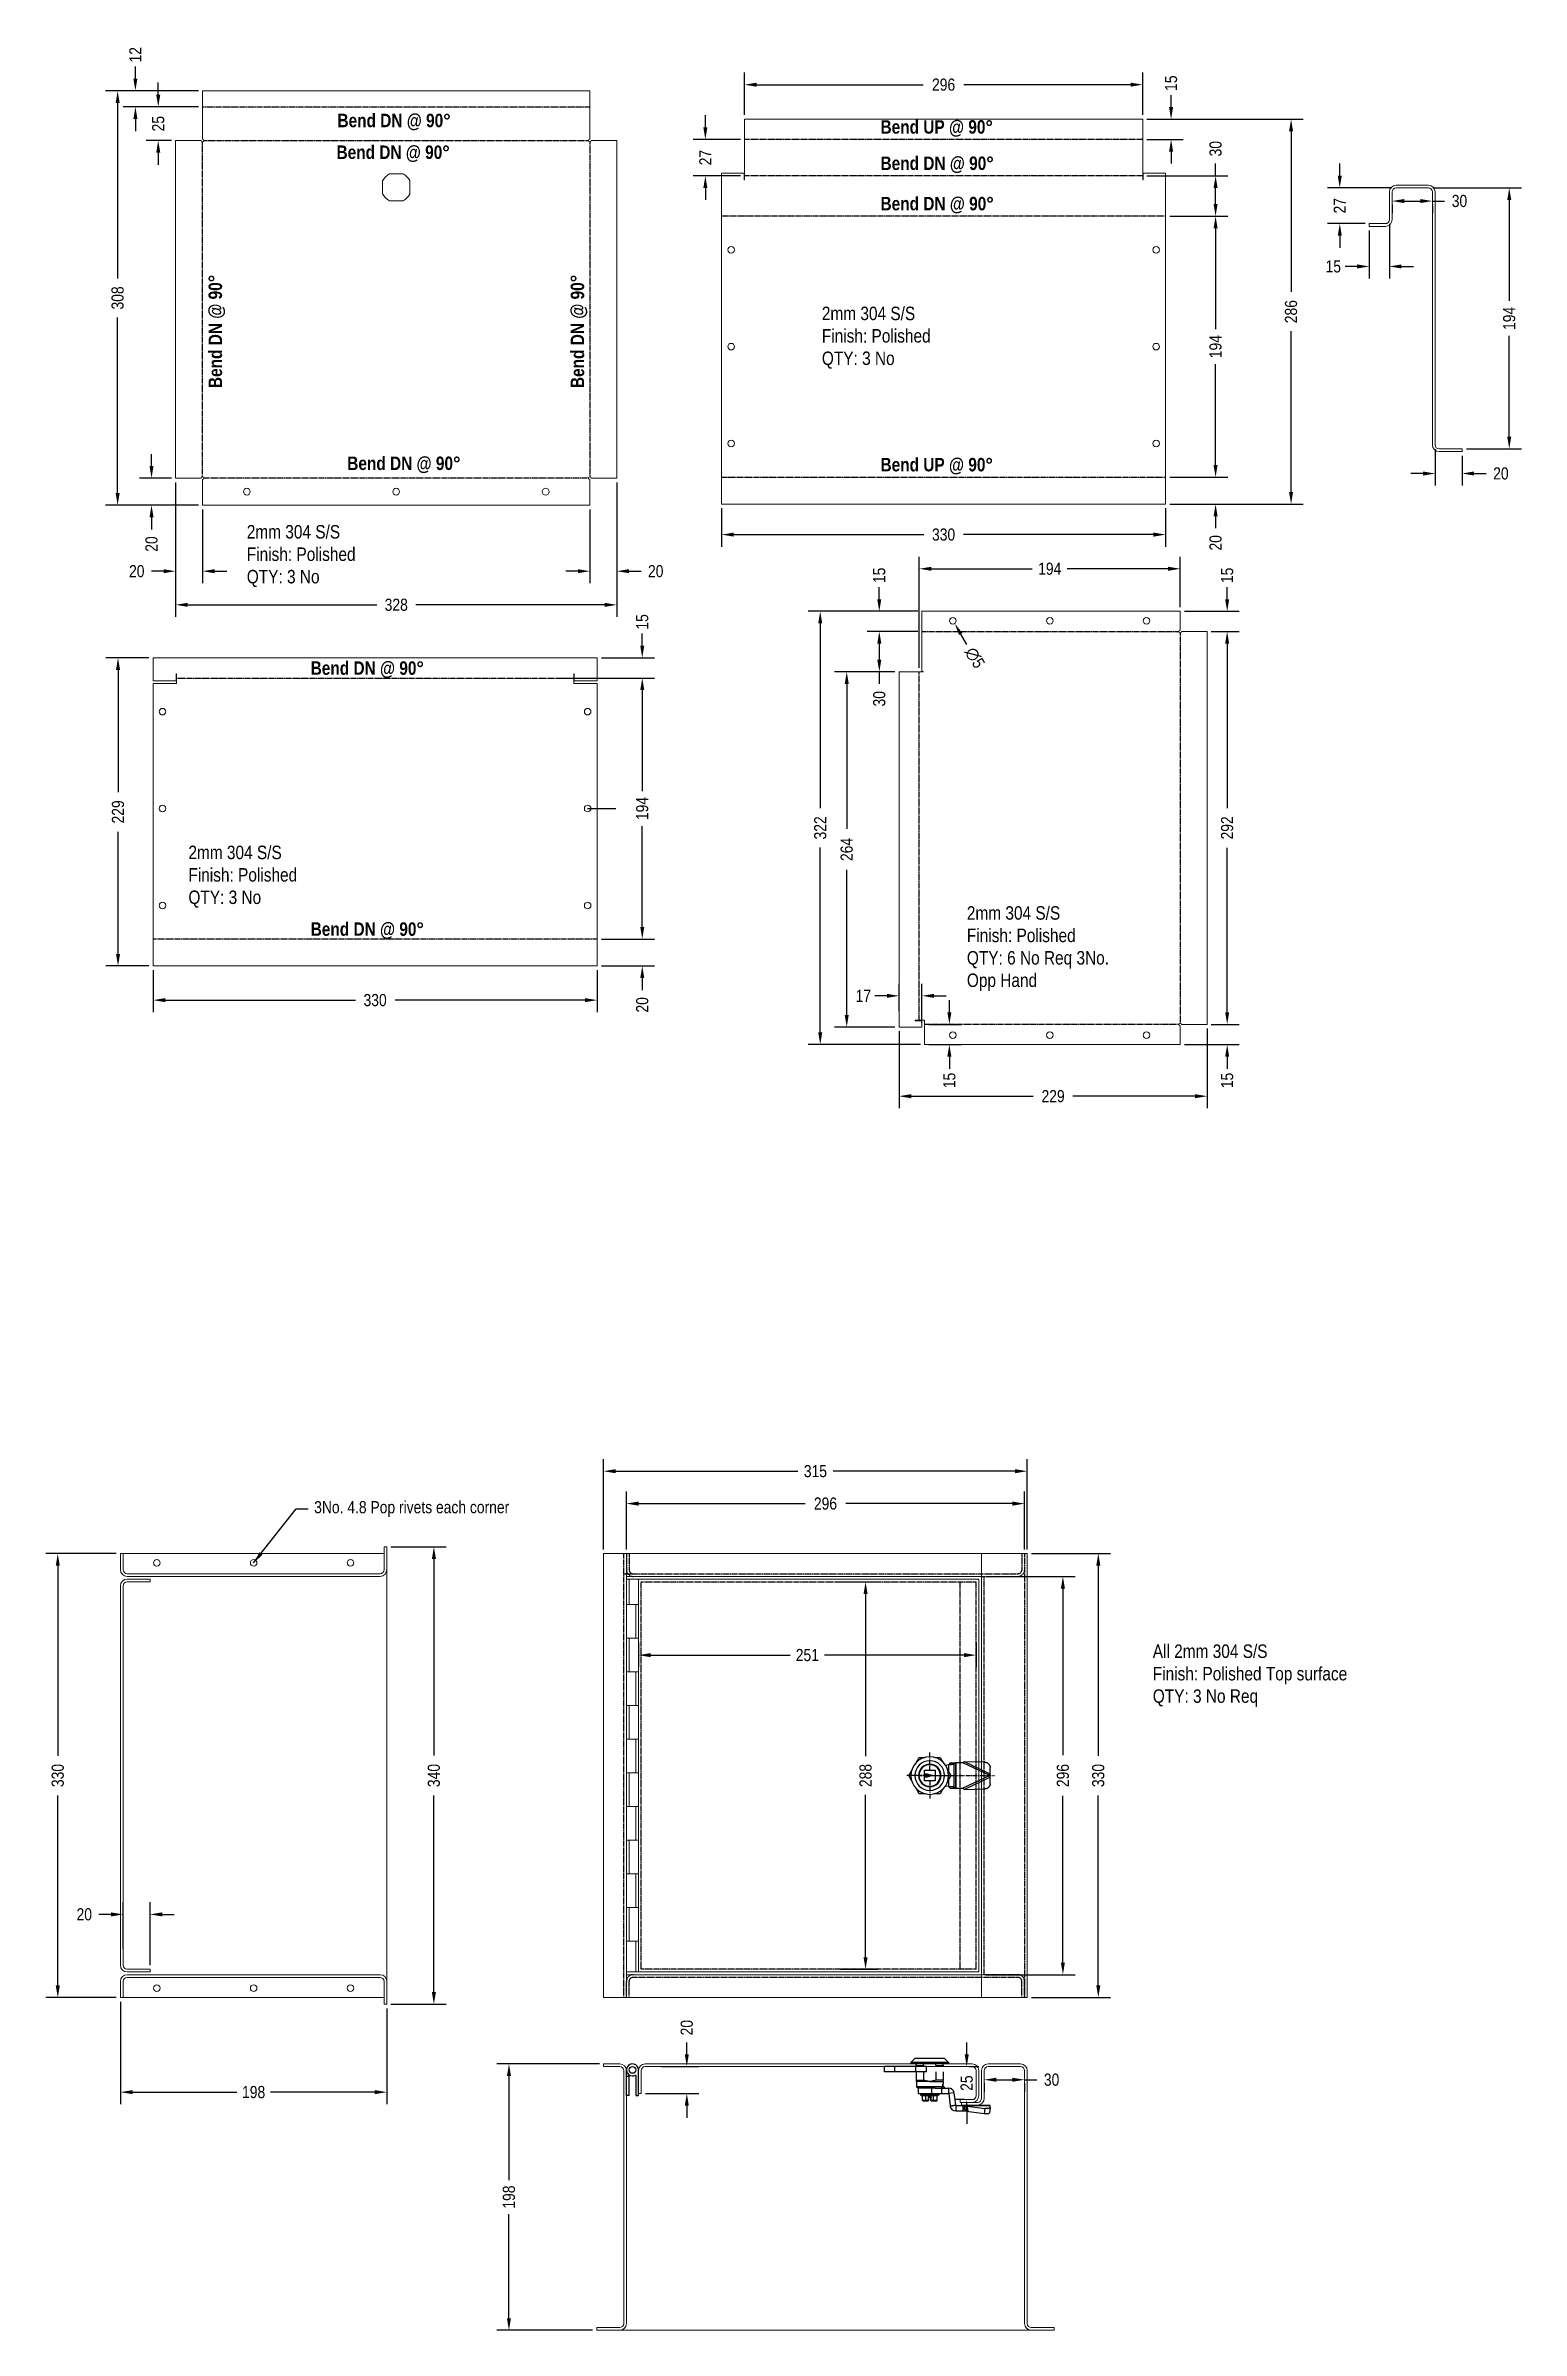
# Model space of a CAD drawing. Header units: millimetres. Extents: x 5268 to 6365, y 3803 to 5501.
import ezdxf

# ---------------------------------------------------------------- set-up
doc = ezdxf.new("R2010")
doc.units = ezdxf.units.MM
doc.header["$LTSCALE"] = 0.1
doc.header["$PDMODE"] = 66
doc.linetypes.add('CENTER', pattern=[50.8, 31.75, -6.35, 6.35, -6.35])
doc.linetypes.add('HIDDEN', pattern=[9.525, 6.35, -3.175])
doc.layers.add('1', color=7, linetype='Continuous', lineweight=5)
for name, color, linetype in [('1000_02_NEW_VIEW_3_BL5', 7, 'Continuous'), ('1000_02_OBEN_3_BL11', 7, 'Continuous'), ('1000_101_NEW_VIEW_3_BL7', 7, 'Continuous'), ('1000_101_OBEN_3_BL12', 7, 'Continuous'), ('1000_13_NEW_VIEW_3_BL8', 7, 'Continuous'), ('1000_13_OBEN_3_BL10', 7, 'Continuous'), ('1000_140_OBEN_3_BL9', 7, 'Continuous'), ('1000_277_01_NEW_VIEW_3_BL6', 7, 'Continuous'), ('DRAW', 4, 'Continuous'), ('HID', 1, 'HIDDEN'), ('HIDDEN', 2, 'HIDDEN')]:
    doc.layers.add(name, color=color, linetype=linetype)
doc.styles.add('STYLE_01', font='techl___.ttf')
doc.dimstyles.new('50', dxfattribs={"dimscale": 50, "dimtxt": 0.18, "dimasz": 0.18, "dimexe": 0.18, "dimexo": 0.0625, "dimgap": 0.09, "dimtad": 0, "dimdec": 0, "dimzin": 12, "dimdsep": 46, "dimtxsty": 'STYLE_01', "dimcen": 0, "dimclrt": 3, "dimadec": 1, "dimazin": 0, "dimtfac": 1, "dimtdec": 0, "dimtofl": 0, "dimtmove": 0, "dimatfit": 3, "dimfxl": 0.18, "dimtolj": 1, "dimtzin": 12, "dimarcsym": 0})

msp = doc.modelspace()

# ---------------------------------------------------------------- texts
at = {"layer": 'DRAW', "char_height": 10, "style": 'STYLE_01'}
for s, width, insert, attachment_point in [('{\\fTechnicLite|b1|i0|c2|p2;Bend DN @ 90%%D}', 113.112, (5484.8, 5450.2), 1), ('{\\fTechnicLite|b1|i0|c2|p2;Bend UP @ 90%%D}', 117.495, (5888.5, 5445.4), 1), ('{\\fTechnicLite|b1|i0|c2|p2;Bend DN @ 90%%D}', 113.112, (5484.1, 5426.6), 1), ('{\\fTechnicLite|b1|i0|c2|p2;Bend DN @ 90%%D}', 117.495, (5888.5, 5418.4), 1), ('{\\fTechnicLite|b1|i0|c2|p2;Bend DN @ 90%%D}', 117.495, (5888.5, 5388.4), 1), ('2mm 304 S/S\\PFinish: Polished\\PQTY: 3 No', 127.435, (5844.9, 5306.8), 1), ('{\\fTechnicLite|b1|i0|c2|p2;Bend DN @ 90%%D}', 113.112, (5576.3, 5183.1), 9), ('{\\fTechnicLite|b1|i0|c2|p2;Bend UP @ 90%%D}', 117.495, (5888.5, 5194.4), 1), ('2mm 304 S/S\\PFinish: Polished\\PQTY: 3 No', 127.435, (5417.4, 5144.5), 1), ('{\\fTechnicLite|b1|i0|c2|p2;Bend DN @ 90%%D}', 117.495, (5464.9, 5043.2), 1), ('2mm 304 S/S\\PFinish: Polished\\PQTY: 3 No', 127.435, (5374, 4906.2), 1), ('2mm 304 S/S\\PFinish: Polished\\PQTY: 6 No Req 3No. Opp Hand', 127.435, (5952.7, 4861.2), 1), ('{\\fTechnicLite|b1|i0|c2|p2;Bend DN @ 90%%D}', 117.495, (5464.9, 4849.2), 1), ('All 2mm 304 S/S\\PFinish: Polished Top surface\\PQTY: 3 No Req ', 268.481, (6090.9, 4312.5), 1)]:
    msp.add_mtext_dynamic_manual_height_columns(s, width=width, gutter_width=250, heights=[0], dxfattribs=dict(at, insert=insert, attachment_point=attachment_point))
at = {"layer": 'DRAW', "char_height": 10, "attachment_point": 1, "rotation": 90, "style": 'STYLE_01'}
for insert in [(5389, 5246.3), (5658.2, 5246.3)]:
    msp.add_mtext_dynamic_manual_height_columns('{\\fTechnicLite|b1|i0|c2|p2;Bend DN @ 90%%D}', width=117.495, gutter_width=250, heights=[0], dxfattribs=dict(at, insert=insert))
at = {"layer": 'DRAW', "color": 3, "insert": (5467.5, 4413.2), "char_height": 9, "attachment_point": 4, "style": 'STYLE_01'}
msp.add_mtext('3No. 4.8 Pop rivets each corner', dxfattribs=at)

# ---------------------------------------------------------------- blocks, each defined once
blk = doc.blocks.new('1000_02_NEW_VIEW_3_BL5')
at = {"layer": '1000_02_NEW_VIEW_3_BL5', "color": 7, "linetype": 'Continuous'}
for p, q in [((151.2, 149.6), (156.6, 149.6)), ((151.2, 145.6), (151.2, 149.6)), ((151.2, 145.6), (155.8, 145.6)), ((155.8, 145.6), (159, 145.6)), ((156.6, 149.6), (156.6, 149.6)), ((156.6, 149.6), (159, 149.6)), ((159, 149.6), (174.6, 149.6)), ((159, 145.6), (159, 149.6)), ((159, 145.6), (174.6, 145.6)), ((174.6, 149.6), (177.4, 149.6)), ((174.6, 145.6), (174.6, 149.6)), ((174.6, 145.6), (177.8, 145.6)), ((177.4, 149.6), (182.3, 149.6)), ((177.8, 145.6), (182.3, 145.6)), ((182.3, 145.6), (182.3, 149.6))]:
    blk.add_line(p, q, dxfattribs=at)
blk = doc.blocks.new('*D119')
at = {"layer": 'Defpoints', "color": 0, "transparency": 16777216}
for p in [(5682.6, 4000.8), (5612.3, 3802.8), (5677.6, 3802.8)]:
    blk.add_point(p, dxfattribs=at)
at = {"layer": 'DRAW', "color": 0, "lineweight": -2, "transparency": 16777216}
for p, q in [((5679.5, 4000.8), (5603.3, 4000.8)), ((5612.3, 3991.8), (5612.3, 3914.4)), ((5612.3, 3811.8), (5612.3, 3889.2)), ((5674.5, 3802.8), (5603.3, 3802.8))]:
    blk.add_line(p, q, dxfattribs=at)
at = {"layer": 'DRAW', "color": 0, "transparency": 16777216}
for points in [[(5610.8, 3991.8), (5613.8, 3991.8), (5612.3, 4000.8)], [(5610.8, 3811.8), (5613.8, 3811.8), (5612.3, 3802.8)]]:
    blk.add_solid(points, dxfattribs=at)
at = {"layer": 'DRAW', "color": 3, "transparency": 16777216, "insert": (5612.3, 3901.8), "char_height": 9, "attachment_point": 5, "rotation": 90, "style": 'STYLE_01'}
blk.add_mtext('\\A1;198', dxfattribs=at)
blk = doc.blocks.new('*D120')
at = {"layer": 'Defpoints', "color": 0, "transparency": 16777216}
for p in [(5722.6, 3998.8), (5744.5, 3998.8), (5710.6, 3978.8)]:
    blk.add_point(p, dxfattribs=at)
at = {"layer": 'DRAW', "color": 0, "lineweight": -2, "transparency": 16777216}
for p, q in [((5744.5, 4007.8), (5744.5, 4016.8)), ((5725.7, 3998.8), (5753.5, 3998.8)), ((5713.7, 3978.8), (5753.5, 3978.8)), ((5744.5, 3969.8), (5744.5, 3960.8))]:
    blk.add_line(p, q, dxfattribs=at)
at = {"layer": 'DRAW', "color": 0, "transparency": 16777216}
for points in [[(5743, 4007.8), (5746, 4007.8), (5744.5, 3998.8)], [(5743, 3969.8), (5746, 3969.8), (5744.5, 3978.8)]]:
    blk.add_solid(points, dxfattribs=at)
at = {"layer": 'DRAW', "color": 3, "transparency": 16777216, "insert": (5744.5, 4027.7), "char_height": 9, "attachment_point": 5, "rotation": 90, "style": 'STYLE_01'}
blk.add_mtext('\\A1;20', dxfattribs=at)
blk = doc.blocks.new('*D123')
at = {"layer": 'Defpoints', "color": 0, "transparency": 16777216}
for p in [(5965.6, 3989.6), (5995.6, 3989.6), (5995.6, 3989)]:
    blk.add_point(p, dxfattribs=at)
at = {"layer": 'DRAW', "color": 0, "lineweight": -2, "transparency": 16777216}
for p, q in [((5965.6, 3986.5), (5965.6, 3980)), ((5974.6, 3989), (5986.6, 3989)), ((5995.6, 3989), (6004.6, 3989)), ((5995.6, 3986.5), (5995.6, 3980))]:
    blk.add_line(p, q, dxfattribs=at)
at = {"layer": 'DRAW', "color": 0, "transparency": 16777216}
for points in [[(5974.6, 3990.5), (5974.6, 3987.5), (5965.6, 3989)], [(5986.6, 3990.5), (5986.6, 3987.5), (5995.6, 3989)]]:
    blk.add_solid(points, dxfattribs=at)
at = {"layer": 'DRAW', "color": 3, "transparency": 16777216, "insert": (6015.7, 3989), "char_height": 9, "attachment_point": 5, "style": 'STYLE_01'}
blk.add_mtext('\\A1;30', dxfattribs=at)
blk = doc.blocks.new('*D124')
at = {"layer": 'Defpoints', "color": 0, "transparency": 16777216}
for p in [(5708.6, 4317.1), (5959.6, 4317.1), (5959.6, 4304.6)]:
    blk.add_point(p, dxfattribs=at)
at = {"layer": 'DRAW', "color": 0, "lineweight": -2, "transparency": 16777216}
for p, q in [((5708.6, 4313.9), (5708.6, 4295.6)), ((5959.6, 4313.9), (5959.6, 4295.6)), ((5717.6, 4304.6), (5821.4, 4304.6)), ((5950.6, 4304.6), (5846.8, 4304.6))]:
    blk.add_line(p, q, dxfattribs=at)
at = {"layer": 'DRAW', "color": 0, "transparency": 16777216}
for points in [[(5717.6, 4306.1), (5717.6, 4303.1), (5708.6, 4304.6)], [(5950.6, 4306.1), (5950.6, 4303.1), (5959.6, 4304.6)]]:
    blk.add_solid(points, dxfattribs=at)
at = {"layer": 'DRAW', "color": 3, "transparency": 16777216, "insert": (5834.1, 4304.6), "char_height": 9, "attachment_point": 5, "style": 'STYLE_01'}
blk.add_mtext('\\A1;251', dxfattribs=at)
blk = doc.blocks.new('*D125')
at = {"layer": 'Defpoints', "color": 0, "transparency": 16777216}
for p in [(5855.4, 4359.1), (5855.4, 4071.1), (5877.4, 4071.1)]:
    blk.add_point(p, dxfattribs=at)
at = {"layer": 'DRAW', "color": 0, "lineweight": -2, "transparency": 16777216}
for p, q in [((5858.5, 4359.1), (5886.4, 4359.1)), ((5877.4, 4350.1), (5877.4, 4229.4)), ((5877.4, 4080.1), (5877.4, 4200.8)), ((5858.5, 4071.1), (5886.4, 4071.1))]:
    blk.add_line(p, q, dxfattribs=at)
at = {"layer": 'DRAW', "color": 0, "transparency": 16777216}
for points in [[(5875.9, 4350.1), (5878.9, 4350.1), (5877.4, 4359.1)], [(5875.9, 4080.1), (5878.9, 4080.1), (5877.4, 4071.1)]]:
    blk.add_solid(points, dxfattribs=at)
at = {"layer": 'DRAW', "color": 3, "transparency": 16777216, "insert": (5877.4, 4215.1), "char_height": 9, "attachment_point": 5, "rotation": 90, "style": 'STYLE_01'}
blk.add_mtext('\\A1;288', dxfattribs=at)
blk = doc.blocks.new('*D126')
at = {"layer": 'Defpoints', "color": 0, "transparency": 16777216}
for p in [(5951.4, 3998.8), (5952.6, 3998.8), (5953.8, 3974.2)]:
    blk.add_point(p, dxfattribs=at)
at = {"layer": 'DRAW', "color": 0, "lineweight": -2, "transparency": 16777216}
for p, q in [((5952.6, 4007.8), (5952.6, 4016.8)), ((5954.5, 3998.8), (5961.6, 3998.8)), ((5950.7, 3974.2), (5943.6, 3974.2)), ((5952.6, 3965.2), (5952.6, 3956.2))]:
    blk.add_line(p, q, dxfattribs=at)
at = {"layer": 'DRAW', "color": 0, "transparency": 16777216}
for points in [[(5951.1, 4007.8), (5954.1, 4007.8), (5952.6, 3998.8)], [(5951.1, 3965.2), (5954.1, 3965.2), (5952.6, 3974.2)]]:
    blk.add_solid(points, dxfattribs=at)
at = {"layer": 'DRAW', "color": 3, "transparency": 16777216, "insert": (5952.6, 3986.5), "char_height": 9, "attachment_point": 5, "rotation": 90, "style": 'STYLE_01'}
blk.add_mtext('\\A1;25', dxfattribs=at)
blk = doc.blocks.new('*D128')
at = {"layer": 'Defpoints', "color": 0, "transparency": 16777216}
for p in [(5321.4, 5467.3), (5384.5, 5467.3), (5384.5, 5159.3)]:
    blk.add_point(p, dxfattribs=at)
at = {"layer": 'DRAW', "color": 0, "lineweight": -2, "transparency": 16777216}
for p, q in [((5381.4, 5467.3), (5312.4, 5467.3)), ((5321.4, 5458.3), (5321.4, 5327.8)), ((5321.4, 5168.3), (5321.4, 5298.8)), ((5381.4, 5159.3), (5312.4, 5159.3))]:
    blk.add_line(p, q, dxfattribs=at)
at = {"layer": 'DRAW', "color": 0, "transparency": 16777216}
for points in [[(5319.9, 5458.3), (5322.9, 5458.3), (5321.4, 5467.3)], [(5319.9, 5168.3), (5322.9, 5168.3), (5321.4, 5159.3)]]:
    blk.add_solid(points, dxfattribs=at)
at = {"layer": 'DRAW', "color": 3, "transparency": 16777216, "insert": (5321.4, 5313.3), "char_height": 9, "attachment_point": 5, "rotation": 90, "style": 'STYLE_01'}
blk.add_mtext('\\A1;308', dxfattribs=at)
blk = doc.blocks.new('*D129')
at = {"layer": 'Defpoints', "color": 0, "transparency": 16777216}
for p in [(5364.5, 5179.3), (5692.5, 5179.3), (5692.5, 5085.2)]:
    blk.add_point(p, dxfattribs=at)
at = {"layer": 'DRAW', "color": 0, "lineweight": -2, "transparency": 16777216}
for p, q in [((5364.5, 5176.1), (5364.5, 5076.2)), ((5692.5, 5176.1), (5692.5, 5076.2)), ((5373.5, 5085.2), (5514, 5085.2)), ((5683.5, 5085.2), (5543, 5085.2))]:
    blk.add_line(p, q, dxfattribs=at)
at = {"layer": 'DRAW', "color": 0, "transparency": 16777216}
for points in [[(5373.5, 5086.7), (5373.5, 5083.7), (5364.5, 5085.2)], [(5683.5, 5086.7), (5683.5, 5083.7), (5692.5, 5085.2)]]:
    blk.add_solid(points, dxfattribs=at)
at = {"layer": 'DRAW', "color": 3, "transparency": 16777216, "insert": (5528.5, 5085.2), "char_height": 9, "attachment_point": 5, "style": 'STYLE_01'}
blk.add_mtext('\\A1;328', dxfattribs=at)
blk = doc.blocks.new('*D130')
at = {"layer": 'Defpoints', "color": 0, "transparency": 16777216}
for p in [(5364.5, 5179.3), (5346.6, 5159.3), (5384.5, 5159.3)]:
    blk.add_point(p, dxfattribs=at)
at = {"layer": 'DRAW', "color": 0, "lineweight": -2, "transparency": 16777216}
for p, q in [((5346.6, 5188.3), (5346.6, 5197.3)), ((5361.4, 5179.3), (5337.6, 5179.3)), ((5381.4, 5159.3), (5337.6, 5159.3)), ((5346.6, 5150.3), (5346.6, 5141.3))]:
    blk.add_line(p, q, dxfattribs=at)
at = {"layer": 'DRAW', "color": 0, "transparency": 16777216}
for points in [[(5345.1, 5188.3), (5348.1, 5188.3), (5346.6, 5179.3)], [(5345.1, 5150.3), (5348.1, 5150.3), (5346.6, 5159.3)]]:
    blk.add_solid(points, dxfattribs=at)
at = {"layer": 'DRAW', "color": 3, "transparency": 16777216, "insert": (5346.6, 5130.4), "char_height": 9, "attachment_point": 5, "rotation": 90, "style": 'STYLE_01'}
blk.add_mtext('\\A1;20', dxfattribs=at)
blk = doc.blocks.new('*D131')
at = {"layer": 'Defpoints', "color": 0, "transparency": 16777216}
for p in [(5364.5, 5179.3), (5384.5, 5159.3), (5364.5, 5110.2)]:
    blk.add_point(p, dxfattribs=at)
at = {"layer": 'DRAW', "color": 0, "lineweight": -2, "transparency": 16777216}
for p, q in [((5364.5, 5176.1), (5364.5, 5101.2)), ((5384.5, 5156.1), (5384.5, 5101.2)), ((5355.5, 5110.2), (5346.5, 5110.2)), ((5393.5, 5110.2), (5402.5, 5110.2))]:
    blk.add_line(p, q, dxfattribs=at)
at = {"layer": 'DRAW', "color": 0, "transparency": 16777216}
for points in [[(5355.5, 5111.7), (5355.5, 5108.7), (5364.5, 5110.2)], [(5393.5, 5111.7), (5393.5, 5108.7), (5384.5, 5110.2)]]:
    blk.add_solid(points, dxfattribs=at)
at = {"layer": 'DRAW', "color": 3, "transparency": 16777216, "insert": (5335.6, 5110.2), "char_height": 9, "attachment_point": 5, "style": 'STYLE_01'}
blk.add_mtext('\\A1;20', dxfattribs=at)
blk = doc.blocks.new('*D132')
at = {"layer": 'Defpoints', "color": 0, "transparency": 16777216}
for p in [(5351.6, 5455.3), (5384.5, 5455.3), (5364.5, 5430.3)]:
    blk.add_point(p, dxfattribs=at)
at = {"layer": 'DRAW', "color": 0, "lineweight": -2, "transparency": 16777216}
for p, q in [((5351.6, 5464.3), (5351.6, 5473.3)), ((5381.4, 5455.3), (5342.6, 5455.3)), ((5361.4, 5430.3), (5342.6, 5430.3)), ((5351.6, 5421.3), (5351.6, 5412.3))]:
    blk.add_line(p, q, dxfattribs=at)
at = {"layer": 'DRAW', "color": 0, "transparency": 16777216}
for points in [[(5350.1, 5464.3), (5353.1, 5464.3), (5351.6, 5455.3)], [(5350.1, 5421.3), (5353.1, 5421.3), (5351.6, 5430.3)]]:
    blk.add_solid(points, dxfattribs=at)
at = {"layer": 'DRAW', "color": 3, "transparency": 16777216, "insert": (5351.6, 5442.8), "char_height": 9, "attachment_point": 5, "rotation": 90, "style": 'STYLE_01'}
blk.add_mtext('\\A1;25', dxfattribs=at)
blk = doc.blocks.new('*D133')
at = {"layer": 'Defpoints', "color": 0, "transparency": 16777216}
for p in [(5334.6, 5467.3), (5384.5, 5467.3), (5384.5, 5455.3)]:
    blk.add_point(p, dxfattribs=at)
at = {"layer": 'DRAW', "color": 0, "lineweight": -2, "transparency": 16777216}
for p, q in [((5334.6, 5476.3), (5334.6, 5485.3)), ((5381.4, 5467.3), (5325.6, 5467.3)), ((5381.4, 5455.3), (5325.6, 5455.3)), ((5334.6, 5446.3), (5334.6, 5437.3))]:
    blk.add_line(p, q, dxfattribs=at)
at = {"layer": 'DRAW', "color": 0, "transparency": 16777216}
for points in [[(5333.1, 5476.3), (5336.1, 5476.3), (5334.6, 5467.3)], [(5333.1, 5446.3), (5336.1, 5446.3), (5334.6, 5455.3)]]:
    blk.add_solid(points, dxfattribs=at)
at = {"layer": 'DRAW', "color": 3, "transparency": 16777216, "insert": (5334.6, 5494), "char_height": 9, "attachment_point": 5, "rotation": 90, "style": 'STYLE_01'}
blk.add_mtext('\\A1;12', dxfattribs=at)
blk = doc.blocks.new('*D134')
at = {"layer": 'Defpoints', "color": 0, "transparency": 16777216}
for p in [(5692.5, 5179.3), (5672.5, 5159.3), (5692.5, 5110.2)]:
    blk.add_point(p, dxfattribs=at)
at = {"layer": 'DRAW', "color": 0, "lineweight": -2, "transparency": 16777216}
for p, q in [((5692.5, 5176.1), (5692.5, 5101.2)), ((5672.5, 5156.1), (5672.5, 5101.2)), ((5663.5, 5110.2), (5654.5, 5110.2)), ((5701.5, 5110.2), (5710.5, 5110.2))]:
    blk.add_line(p, q, dxfattribs=at)
at = {"layer": 'DRAW', "color": 0, "transparency": 16777216}
for points in [[(5663.5, 5111.7), (5663.5, 5108.7), (5672.5, 5110.2)], [(5701.5, 5111.7), (5701.5, 5108.7), (5692.5, 5110.2)]]:
    blk.add_solid(points, dxfattribs=at)
at = {"layer": 'DRAW', "color": 3, "transparency": 16777216, "insert": (5721.4, 5110.2), "char_height": 9, "attachment_point": 5, "style": 'STYLE_01'}
blk.add_mtext('\\A1;20', dxfattribs=at)
blk = doc.blocks.new('*D135')
at = {"layer": 'Defpoints', "color": 0, "transparency": 16777216}
for p in [(6268.8, 5385.9), (6298.8, 5385.9), (6298.8, 5385.3)]:
    blk.add_point(p, dxfattribs=at)
at = {"layer": 'DRAW', "color": 0, "lineweight": -2, "transparency": 16777216}
for p, q in [((6268.8, 5382.8), (6268.8, 5376.3)), ((6277.8, 5385.3), (6289.8, 5385.3)), ((6298.8, 5385.3), (6307.8, 5385.3)), ((6298.8, 5382.8), (6298.8, 5376.3))]:
    blk.add_line(p, q, dxfattribs=at)
at = {"layer": 'DRAW', "color": 0, "transparency": 16777216}
for points in [[(6277.8, 5386.8), (6277.8, 5383.8), (6268.8, 5385.3)], [(6289.8, 5386.8), (6289.8, 5383.8), (6298.8, 5385.3)]]:
    blk.add_solid(points, dxfattribs=at)
at = {"layer": 'DRAW', "color": 3, "transparency": 16777216, "insert": (6318.9, 5385.3), "char_height": 9, "attachment_point": 5, "style": 'STYLE_01'}
blk.add_mtext('\\A1;30', dxfattribs=at)
blk = doc.blocks.new('*D137')
at = {"layer": 'Defpoints', "color": 0, "transparency": 16777216}
for p in [(5997.6, 4380.1), (5997.6, 4050.1), (6050.4, 4050.1)]:
    blk.add_point(p, dxfattribs=at)
at = {"layer": 'DRAW', "color": 0, "lineweight": -2, "transparency": 16777216}
for p, q in [((6000.7, 4380.1), (6059.4, 4380.1)), ((6050.4, 4371.1), (6050.4, 4229.8)), ((6050.4, 4059.1), (6050.4, 4200.3)), ((6000.7, 4050.1), (6059.4, 4050.1))]:
    blk.add_line(p, q, dxfattribs=at)
at = {"layer": 'DRAW', "color": 0, "transparency": 16777216}
for points in [[(6048.9, 4371.1), (6051.9, 4371.1), (6050.4, 4380.1)], [(6048.9, 4059.1), (6051.9, 4059.1), (6050.4, 4050.1)]]:
    blk.add_solid(points, dxfattribs=at)
at = {"layer": 'DRAW', "color": 3, "transparency": 16777216, "insert": (6050.4, 4215.1), "char_height": 9, "attachment_point": 5, "rotation": 90, "style": 'STYLE_01'}
blk.add_mtext('\\A1;330', dxfattribs=at)
blk = doc.blocks.new('*D138')
at = {"layer": 'Defpoints', "color": 0, "transparency": 16777216}
for p in [(6295.8, 5395.1), (6355.9, 5395.1), (6320.8, 5201.1)]:
    blk.add_point(p, dxfattribs=at)
at = {"layer": 'DRAW', "color": 0, "lineweight": -2, "transparency": 16777216}
for p, q in [((6299, 5395.1), (6364.9, 5395.1)), ((6355.9, 5386.1), (6355.9, 5311.1)), ((6355.9, 5210.1), (6355.9, 5285.1)), ((6324, 5201.1), (6364.9, 5201.1))]:
    blk.add_line(p, q, dxfattribs=at)
at = {"layer": 'DRAW', "color": 0, "transparency": 16777216}
for points in [[(6354.4, 5386.1), (6357.4, 5386.1), (6355.9, 5395.1)], [(6354.4, 5210.1), (6357.4, 5210.1), (6355.9, 5201.1)]]:
    blk.add_solid(points, dxfattribs=at)
at = {"layer": 'DRAW', "color": 3, "transparency": 16777216, "insert": (6355.9, 5298.1), "char_height": 9, "attachment_point": 5, "rotation": 90, "style": 'STYLE_01'}
blk.add_mtext('\\A1;194', dxfattribs=at)
blk = doc.blocks.new('*D139')
at = {"layer": 'Defpoints', "color": 0, "transparency": 16777216}
for p in [(6300.8, 5204.1), (6320.8, 5199.1), (6320.8, 5182.8)]:
    blk.add_point(p, dxfattribs=at)
at = {"layer": 'DRAW', "color": 0, "lineweight": -2, "transparency": 16777216}
for p, q in [((6300.8, 5201), (6300.8, 5173.8)), ((6320.8, 5196), (6320.8, 5173.8)), ((6291.8, 5182.8), (6282.8, 5182.8)), ((6329.8, 5182.8), (6338.8, 5182.8))]:
    blk.add_line(p, q, dxfattribs=at)
at = {"layer": 'DRAW', "color": 0, "transparency": 16777216}
for points in [[(6291.8, 5184.3), (6291.8, 5181.3), (6300.8, 5182.8)], [(6329.8, 5184.3), (6329.8, 5181.3), (6320.8, 5182.8)]]:
    blk.add_solid(points, dxfattribs=at)
at = {"layer": 'DRAW', "color": 3, "transparency": 16777216, "insert": (6349.7, 5182.8), "char_height": 9, "attachment_point": 5, "style": 'STYLE_01'}
blk.add_mtext('\\A1;20', dxfattribs=at)
blk = doc.blocks.new('*D140')
at = {"layer": 'Defpoints', "color": 0, "transparency": 16777216}
for p in [(6271.8, 5395.1), (6229.9, 5368.5), (6251.8, 5368.5)]:
    blk.add_point(p, dxfattribs=at)
at = {"layer": 'DRAW', "color": 0, "lineweight": -2, "transparency": 16777216}
for p, q in [((6229.9, 5404.1), (6229.9, 5413.1)), ((6268.7, 5395.1), (6220.9, 5395.1)), ((6248.7, 5368.5), (6220.9, 5368.5)), ((6229.9, 5359.5), (6229.9, 5350.5))]:
    blk.add_line(p, q, dxfattribs=at)
at = {"layer": 'DRAW', "color": 0, "transparency": 16777216}
for points in [[(6228.4, 5404.1), (6231.4, 5404.1), (6229.9, 5395.1)], [(6228.4, 5359.5), (6231.4, 5359.5), (6229.9, 5368.5)]]:
    blk.add_solid(points, dxfattribs=at)
at = {"layer": 'DRAW', "color": 3, "transparency": 16777216, "insert": (6229.9, 5381.8), "char_height": 9, "attachment_point": 5, "rotation": 90, "style": 'STYLE_01'}
blk.add_mtext('\\A1;27', dxfattribs=at)
blk = doc.blocks.new('*D141')
at = {"layer": 'Defpoints', "color": 0, "transparency": 16777216}
for p in [(6251.8, 5366.5), (6266.8, 5371.5), (6251.8, 5336.7)]:
    blk.add_point(p, dxfattribs=at)
at = {"layer": 'DRAW', "color": 0, "lineweight": -2, "transparency": 16777216}
for p, q in [((6266.8, 5368.4), (6266.8, 5327.7)), ((6251.8, 5363.4), (6251.8, 5327.7)), ((6242.8, 5336.7), (6233.8, 5336.7)), ((6275.8, 5336.7), (6284.8, 5336.7))]:
    blk.add_line(p, q, dxfattribs=at)
at = {"layer": 'DRAW', "color": 0, "transparency": 16777216}
for points in [[(6242.8, 5338.2), (6242.8, 5335.2), (6251.8, 5336.7)], [(6275.8, 5338.2), (6275.8, 5335.2), (6266.8, 5336.7)]]:
    blk.add_solid(points, dxfattribs=at)
at = {"layer": 'DRAW', "color": 3, "transparency": 16777216, "insert": (6225.1, 5336.7), "char_height": 9, "attachment_point": 5, "style": 'STYLE_01'}
blk.add_mtext('\\A1;15', dxfattribs=at)
blk = doc.blocks.new('*D142')
at = {"layer": 'Defpoints', "color": 0, "transparency": 16777216}
for p in [(5963.6, 4363.1), (5963.6, 4067.1), (6024.1, 4067.1)]:
    blk.add_point(p, dxfattribs=at)
at = {"layer": 'DRAW', "color": 0, "lineweight": -2, "transparency": 16777216}
for p, q in [((5966.7, 4363.1), (6033.1, 4363.1)), ((6024.1, 4354.1), (6024.1, 4230.2)), ((6024.1, 4076.1), (6024.1, 4199.9)), ((5966.7, 4067.1), (6033.1, 4067.1))]:
    blk.add_line(p, q, dxfattribs=at)
at = {"layer": 'DRAW', "color": 0, "transparency": 16777216}
for points in [[(6022.6, 4354.1), (6025.6, 4354.1), (6024.1, 4363.1)], [(6022.6, 4076.1), (6025.6, 4076.1), (6024.1, 4067.1)]]:
    blk.add_solid(points, dxfattribs=at)
at = {"layer": 'DRAW', "color": 3, "transparency": 16777216, "insert": (6024.1, 4215.1), "char_height": 9, "attachment_point": 5, "rotation": 90, "style": 'STYLE_01'}
blk.add_mtext('\\A1;296', dxfattribs=at)
blk = doc.blocks.new('*D143')
at = {"layer": 'Defpoints', "color": 0, "transparency": 16777216}
for p in [(5770.4, 5160.1), (6100.4, 5160.1), (6100.4, 5137.4)]:
    blk.add_point(p, dxfattribs=at)
at = {"layer": 'DRAW', "color": 0, "lineweight": -2, "transparency": 16777216}
for p, q in [((5770.4, 5157), (5770.4, 5128.4)), ((6100.4, 5157), (6100.4, 5128.4)), ((5779.4, 5137.4), (5920.7, 5137.4)), ((6091.4, 5137.4), (5950.2, 5137.4))]:
    blk.add_line(p, q, dxfattribs=at)
at = {"layer": 'DRAW', "color": 0, "transparency": 16777216}
for points in [[(5779.4, 5138.9), (5779.4, 5135.9), (5770.4, 5137.4)], [(6091.4, 5138.9), (6091.4, 5135.9), (6100.4, 5137.4)]]:
    blk.add_solid(points, dxfattribs=at)
at = {"layer": 'DRAW', "color": 3, "transparency": 16777216, "insert": (5935.4, 5137.4), "char_height": 9, "attachment_point": 5, "style": 'STYLE_01'}
blk.add_mtext('\\A1;330', dxfattribs=at)
blk = doc.blocks.new('*D144')
at = {"layer": 'Defpoints', "color": 0, "transparency": 16777216}
for p in [(6083.4, 5446.1), (6193.7, 5446.1), (6100.4, 5160.1)]:
    blk.add_point(p, dxfattribs=at)
at = {"layer": 'DRAW', "color": 0, "lineweight": -2, "transparency": 16777216}
for p, q in [((6086.6, 5446.1), (6202.7, 5446.1)), ((6193.7, 5437.1), (6193.7, 5317.8)), ((6193.7, 5169.1), (6193.7, 5288.5)), ((6103.6, 5160.1), (6202.7, 5160.1))]:
    blk.add_line(p, q, dxfattribs=at)
at = {"layer": 'DRAW', "color": 0, "transparency": 16777216}
for points in [[(6192.2, 5437.1), (6195.2, 5437.1), (6193.7, 5446.1)], [(6192.2, 5169.1), (6195.2, 5169.1), (6193.7, 5160.1)]]:
    blk.add_solid(points, dxfattribs=at)
at = {"layer": 'DRAW', "color": 3, "transparency": 16777216, "insert": (6193.7, 5303.1), "char_height": 9, "attachment_point": 5, "rotation": 90, "style": 'STYLE_01'}
blk.add_mtext('\\A1;286', dxfattribs=at)
blk = doc.blocks.new('*D145')
at = {"layer": 'Defpoints', "color": 0, "transparency": 16777216}
for p in [(6100.4, 5180.1), (6100.4, 5160.1), (6137.6, 5160.1)]:
    blk.add_point(p, dxfattribs=at)
at = {"layer": 'DRAW', "color": 0, "lineweight": -2, "transparency": 16777216}
for p, q in [((6137.6, 5189.1), (6137.6, 5198.1)), ((6103.6, 5180.1), (6146.6, 5180.1)), ((6103.6, 5160.1), (6146.6, 5160.1)), ((6137.6, 5151.1), (6137.6, 5142.1))]:
    blk.add_line(p, q, dxfattribs=at)
at = {"layer": 'DRAW', "color": 0, "transparency": 16777216}
for points in [[(6136.1, 5189.1), (6139.1, 5189.1), (6137.6, 5180.1)], [(6136.1, 5151.1), (6139.1, 5151.1), (6137.6, 5160.1)]]:
    blk.add_solid(points, dxfattribs=at)
at = {"layer": 'DRAW', "color": 3, "transparency": 16777216, "insert": (6137.6, 5131.3), "char_height": 9, "attachment_point": 5, "rotation": 90, "style": 'STYLE_01'}
blk.add_mtext('\\A1;20', dxfattribs=at)
blk = doc.blocks.new('*D146')
at = {"layer": 'Defpoints', "color": 0, "transparency": 16777216}
for p in [(6100.4, 5374.1), (6137.6, 5374.1), (6100.4, 5180.1)]:
    blk.add_point(p, dxfattribs=at)
at = {"layer": 'DRAW', "color": 0, "lineweight": -2, "transparency": 16777216}
for p, q in [((6103.6, 5374.1), (6146.6, 5374.1)), ((6137.6, 5365.1), (6137.6, 5290.2)), ((6137.6, 5189.1), (6137.6, 5264.1)), ((6103.6, 5180.1), (6146.6, 5180.1))]:
    blk.add_line(p, q, dxfattribs=at)
at = {"layer": 'DRAW', "color": 0, "transparency": 16777216}
for points in [[(6136.1, 5365.1), (6139.1, 5365.1), (6137.6, 5374.1)], [(6136.1, 5189.1), (6139.1, 5189.1), (6137.6, 5180.1)]]:
    blk.add_solid(points, dxfattribs=at)
at = {"layer": 'DRAW', "color": 3, "transparency": 16777216, "insert": (6137.6, 5277.1), "char_height": 9, "attachment_point": 5, "rotation": 90, "style": 'STYLE_01'}
blk.add_mtext('\\A1;194', dxfattribs=at)
blk = doc.blocks.new('*D147')
at = {"layer": 'Defpoints', "color": 0, "transparency": 16777216}
for p in [(6083.4, 5404.1), (6137.6, 5404.1), (6100.4, 5374.1)]:
    blk.add_point(p, dxfattribs=at)
at = {"layer": 'DRAW', "color": 0, "lineweight": -2, "transparency": 16777216}
for p, q in [((6086.6, 5404.1), (6146.6, 5404.1)), ((6137.6, 5404.1), (6137.6, 5413.1)), ((6137.6, 5383.1), (6137.6, 5395.1)), ((6103.6, 5374.1), (6146.6, 5374.1))]:
    blk.add_line(p, q, dxfattribs=at)
at = {"layer": 'DRAW', "color": 0, "transparency": 16777216}
for points in [[(6136.1, 5395.1), (6139.1, 5395.1), (6137.6, 5404.1)], [(6136.1, 5383.1), (6139.1, 5383.1), (6137.6, 5374.1)]]:
    blk.add_solid(points, dxfattribs=at)
at = {"layer": 'DRAW', "color": 3, "transparency": 16777216, "insert": (6137.6, 5424.2), "char_height": 9, "attachment_point": 5, "rotation": 90, "style": 'STYLE_01'}
blk.add_mtext('\\A1;30', dxfattribs=at)
blk = doc.blocks.new('*D148')
at = {"layer": 'Defpoints', "color": 0, "transparency": 16777216}
for p in [(5758.3, 5431.1), (5787.4, 5431.1), (5787.4, 5404.1)]:
    blk.add_point(p, dxfattribs=at)
at = {"layer": 'DRAW', "color": 0, "lineweight": -2, "transparency": 16777216}
for p, q in [((5758.3, 5440.1), (5758.3, 5449.1)), ((5784.3, 5431.1), (5749.3, 5431.1)), ((5784.3, 5404.1), (5749.3, 5404.1)), ((5758.3, 5395.1), (5758.3, 5386.1))]:
    blk.add_line(p, q, dxfattribs=at)
at = {"layer": 'DRAW', "color": 0, "transparency": 16777216}
for points in [[(5756.8, 5440.1), (5759.8, 5440.1), (5758.3, 5431.1)], [(5756.8, 5395.1), (5759.8, 5395.1), (5758.3, 5404.1)]]:
    blk.add_solid(points, dxfattribs=at)
at = {"layer": 'DRAW', "color": 3, "transparency": 16777216, "insert": (5758.3, 5417.6), "char_height": 9, "attachment_point": 5, "rotation": 90, "style": 'STYLE_01'}
blk.add_mtext('\\A1;27', dxfattribs=at)
blk = doc.blocks.new('*D149')
at = {"layer": 'Defpoints', "color": 0, "transparency": 16777216}
for p in [(6083.4, 5446.1), (6104.5, 5446.1), (6083.4, 5431.1)]:
    blk.add_point(p, dxfattribs=at)
at = {"layer": 'DRAW', "color": 0, "lineweight": -2, "transparency": 16777216}
for p, q in [((6104.5, 5455.1), (6104.5, 5464.1)), ((6086.6, 5446.1), (6113.5, 5446.1)), ((6086.6, 5431.1), (6113.5, 5431.1)), ((6104.5, 5422.1), (6104.5, 5413.1))]:
    blk.add_line(p, q, dxfattribs=at)
at = {"layer": 'DRAW', "color": 0, "transparency": 16777216}
for points in [[(6103, 5455.1), (6106, 5455.1), (6104.5, 5446.1)], [(6103, 5422.1), (6106, 5422.1), (6104.5, 5431.1)]]:
    blk.add_solid(points, dxfattribs=at)
at = {"layer": 'DRAW', "color": 3, "transparency": 16777216, "insert": (6104.5, 5472.9), "char_height": 9, "attachment_point": 5, "rotation": 90, "style": 'STYLE_01'}
blk.add_mtext('\\A1;15', dxfattribs=at)
blk = doc.blocks.new('*D150')
at = {"layer": 'Defpoints', "color": 0, "transparency": 16777216}
for p in [(6083.4, 5471.8), (5787.4, 5446.1), (6083.4, 5446.1)]:
    blk.add_point(p, dxfattribs=at)
at = {"layer": 'DRAW', "color": 0, "lineweight": -2, "transparency": 16777216}
for p, q in [((5787.4, 5449.3), (5787.4, 5480.8)), ((5796.4, 5471.8), (5920.3, 5471.8)), ((6074.4, 5471.8), (5950.5, 5471.8)), ((6083.4, 5449.3), (6083.4, 5480.8))]:
    blk.add_line(p, q, dxfattribs=at)
at = {"layer": 'DRAW', "color": 0, "transparency": 16777216}
for points in [[(5796.4, 5473.3), (5796.4, 5470.3), (5787.4, 5471.8)], [(6074.4, 5473.3), (6074.4, 5470.3), (6083.4, 5471.8)]]:
    blk.add_solid(points, dxfattribs=at)
at = {"layer": 'DRAW', "color": 3, "transparency": 16777216, "insert": (5935.4, 5471.8), "char_height": 9, "attachment_point": 5, "style": 'STYLE_01'}
blk.add_mtext('\\A1;296', dxfattribs=at)
blk = doc.blocks.new('*D153')
at = {"layer": 'Defpoints', "color": 0, "transparency": 16777216}
for p in [(5677.8, 5045.8), (5711.4, 5045.8), (5646.1, 5030.8)]:
    blk.add_point(p, dxfattribs=at)
at = {"layer": 'DRAW', "color": 0, "lineweight": -2, "transparency": 16777216}
for p, q in [((5711.4, 5054.8), (5711.4, 5063.8)), ((5681, 5045.8), (5720.4, 5045.8)), ((5649.2, 5030.8), (5720.4, 5030.8)), ((5711.4, 5021.8), (5711.4, 5012.8))]:
    blk.add_line(p, q, dxfattribs=at)
at = {"layer": 'DRAW', "color": 0, "transparency": 16777216}
for points in [[(5709.9, 5054.8), (5712.9, 5054.8), (5711.4, 5045.8)], [(5709.9, 5021.8), (5712.9, 5021.8), (5711.4, 5030.8)]]:
    blk.add_solid(points, dxfattribs=at)
at = {"layer": 'DRAW', "color": 3, "transparency": 16777216, "insert": (5711.4, 5072.5), "char_height": 9, "attachment_point": 5, "rotation": 90, "style": 'STYLE_01'}
blk.add_mtext('\\A1;15', dxfattribs=at)
blk = doc.blocks.new('*D154')
at = {"layer": 'Defpoints', "color": 0, "transparency": 16777216}
for p in [(5677.8, 4836.8), (5677.8, 4816.8), (5711.4, 4816.8)]:
    blk.add_point(p, dxfattribs=at)
at = {"layer": 'DRAW', "color": 0, "lineweight": -2, "transparency": 16777216}
for p, q in [((5711.4, 4845.8), (5711.4, 4854.8)), ((5681, 4836.8), (5720.4, 4836.8)), ((5681, 4816.8), (5720.4, 4816.8)), ((5711.4, 4807.8), (5711.4, 4798.8))]:
    blk.add_line(p, q, dxfattribs=at)
at = {"layer": 'DRAW', "color": 0, "transparency": 16777216}
for points in [[(5709.9, 4845.8), (5712.9, 4845.8), (5711.4, 4836.8)], [(5709.9, 4807.8), (5712.9, 4807.8), (5711.4, 4816.8)]]:
    blk.add_solid(points, dxfattribs=at)
at = {"layer": 'DRAW', "color": 3, "transparency": 16777216, "insert": (5711.4, 4787.9), "char_height": 9, "attachment_point": 5, "rotation": 90, "style": 'STYLE_01'}
blk.add_mtext('\\A1;20', dxfattribs=at)
blk = doc.blocks.new('*D155')
at = {"layer": 'Defpoints', "color": 0, "transparency": 16777216}
for p in [(5649.2, 5030.8), (5711.4, 5030.8), (5677.8, 4836.8)]:
    blk.add_point(p, dxfattribs=at)
at = {"layer": 'DRAW', "color": 0, "lineweight": -2, "transparency": 16777216}
for p, q in [((5652.3, 5030.8), (5720.4, 5030.8)), ((5711.4, 5021.8), (5711.4, 4946.8)), ((5711.4, 4845.8), (5711.4, 4920.8)), ((5681, 4836.8), (5720.4, 4836.8))]:
    blk.add_line(p, q, dxfattribs=at)
at = {"layer": 'DRAW', "color": 0, "transparency": 16777216}
for points in [[(5709.9, 5021.8), (5712.9, 5021.8), (5711.4, 5030.8)], [(5709.9, 4845.8), (5712.9, 4845.8), (5711.4, 4836.8)]]:
    blk.add_solid(points, dxfattribs=at)
at = {"layer": 'DRAW', "color": 3, "transparency": 16777216, "insert": (5711.4, 4933.8), "char_height": 9, "attachment_point": 5, "rotation": 90, "style": 'STYLE_01'}
blk.add_mtext('\\A1;194', dxfattribs=at)
blk = doc.blocks.new('*D160')
at = {"layer": 'Defpoints', "color": 0, "transparency": 16777216}
for p in [(5902.3, 4794.6), (5902.3, 4780), (5919.3, 4771.4)]:
    blk.add_point(p, dxfattribs=at)
at = {"layer": 'DRAW', "color": 0, "lineweight": -2, "transparency": 16777216}
for p, q in [((5893.3, 4794.6), (5884.3, 4794.6)), ((5902.3, 4783.2), (5902.3, 4803.6)), ((5919.3, 4774.5), (5919.3, 4803.6)), ((5928.3, 4794.6), (5937.3, 4794.6))]:
    blk.add_line(p, q, dxfattribs=at)
at = {"layer": 'DRAW', "color": 0, "transparency": 16777216}
for points in [[(5893.3, 4796.1), (5893.3, 4793.1), (5902.3, 4794.6)], [(5928.3, 4796.1), (5928.3, 4793.1), (5919.3, 4794.6)]]:
    blk.add_solid(points, dxfattribs=at)
at = {"layer": 'DRAW', "color": 3, "transparency": 16777216, "insert": (5875.7, 4794.6), "char_height": 9, "attachment_point": 5, "style": 'STYLE_01'}
blk.add_mtext('\\A1;17', dxfattribs=at)
blk = doc.blocks.new('*D161')
at = {"layer": 'Defpoints', "color": 0, "transparency": 16777216}
for p in [(5919.3, 5065.4), (5887.6, 5035.4), (5902.3, 5035.4)]:
    blk.add_point(p, dxfattribs=at)
at = {"layer": 'DRAW', "color": 0, "lineweight": -2, "transparency": 16777216}
for p, q in [((5916.2, 5065.4), (5878.6, 5065.4)), ((5887.6, 5056.4), (5887.6, 5044.4)), ((5899.2, 5035.4), (5878.6, 5035.4)), ((5887.6, 5035.4), (5887.6, 5026.4))]:
    blk.add_line(p, q, dxfattribs=at)
at = {"layer": 'DRAW', "color": 0, "transparency": 16777216}
for points in [[(5886.1, 5056.4), (5889.1, 5056.4), (5887.6, 5065.4)], [(5886.1, 5044.4), (5889.1, 5044.4), (5887.6, 5035.4)]]:
    blk.add_solid(points, dxfattribs=at)
at = {"layer": 'DRAW', "color": 3, "transparency": 16777216, "insert": (5887.6, 5015.4), "char_height": 9, "attachment_point": 5, "rotation": 90, "style": 'STYLE_01'}
blk.add_mtext('\\A1;30', dxfattribs=at)
blk = doc.blocks.new('*D162')
at = {"layer": 'Defpoints', "color": 0, "transparency": 16777216}
for p in [(6131.3, 5065.4), (6146.2, 5065.4), (6131.3, 4773.4)]:
    blk.add_point(p, dxfattribs=at)
at = {"layer": 'DRAW', "color": 0, "lineweight": -2, "transparency": 16777216}
for p, q in [((6134.4, 5065.4), (6155.2, 5065.4)), ((6146.2, 5056.4), (6146.2, 4934.2)), ((6146.2, 4782.4), (6146.2, 4904.6)), ((6134.4, 4773.4), (6155.2, 4773.4))]:
    blk.add_line(p, q, dxfattribs=at)
at = {"layer": 'DRAW', "color": 0, "transparency": 16777216}
for points in [[(6144.7, 5056.4), (6147.7, 5056.4), (6146.2, 5065.4)], [(6144.7, 4782.4), (6147.7, 4782.4), (6146.2, 4773.4)]]:
    blk.add_solid(points, dxfattribs=at)
at = {"layer": 'DRAW', "color": 3, "transparency": 16777216, "insert": (6146.2, 4919.4), "char_height": 9, "attachment_point": 5, "rotation": 90, "style": 'STYLE_01'}
blk.add_mtext('\\A1;292', dxfattribs=at)
blk = doc.blocks.new('*D163')
at = {"layer": 'Defpoints', "color": 0, "transparency": 16777216}
for p in [(6131.3, 4773.4), (6111.3, 4758.4), (6146.2, 4758.4)]:
    blk.add_point(p, dxfattribs=at)
at = {"layer": 'DRAW', "color": 0, "lineweight": -2, "transparency": 16777216}
for p, q in [((6146.2, 4782.4), (6146.2, 4791.4)), ((6134.4, 4773.4), (6155.2, 4773.4)), ((6114.4, 4758.4), (6155.2, 4758.4)), ((6146.2, 4749.4), (6146.2, 4740.4))]:
    blk.add_line(p, q, dxfattribs=at)
at = {"layer": 'DRAW', "color": 0, "transparency": 16777216}
for points in [[(6144.7, 4782.4), (6147.7, 4782.4), (6146.2, 4773.4)], [(6144.7, 4749.4), (6147.7, 4749.4), (6146.2, 4758.4)]]:
    blk.add_solid(points, dxfattribs=at)
at = {"layer": 'DRAW', "color": 3, "transparency": 16777216, "insert": (6146.2, 4731.7), "char_height": 9, "attachment_point": 5, "rotation": 90, "style": 'STYLE_01'}
blk.add_mtext('\\A1;15', dxfattribs=at)
blk = doc.blocks.new('*D164')
at = {"layer": 'Defpoints', "color": 0, "transparency": 16777216}
for p in [(6111.3, 5080.4), (6146.2, 5080.4), (6131.3, 5065.4)]:
    blk.add_point(p, dxfattribs=at)
at = {"layer": 'DRAW', "color": 0, "lineweight": -2, "transparency": 16777216}
for p, q in [((6146.2, 5089.4), (6146.2, 5098.4)), ((6114.4, 5080.4), (6155.2, 5080.4)), ((6134.4, 5065.4), (6155.2, 5065.4)), ((6146.2, 5056.4), (6146.2, 5047.4))]:
    blk.add_line(p, q, dxfattribs=at)
at = {"layer": 'DRAW', "color": 0, "transparency": 16777216}
for points in [[(6144.7, 5089.4), (6147.7, 5089.4), (6146.2, 5080.4)], [(6144.7, 5056.4), (6147.7, 5056.4), (6146.2, 5065.4)]]:
    blk.add_solid(points, dxfattribs=at)
at = {"layer": 'DRAW', "color": 3, "transparency": 16777216, "insert": (6146.2, 5107.1), "char_height": 9, "attachment_point": 5, "rotation": 90, "style": 'STYLE_01'}
blk.add_mtext('\\A1;15', dxfattribs=at)
blk = doc.blocks.new('*D165')
at = {"layer": 'Defpoints', "color": 0, "transparency": 16777216}
for p in [(5887.6, 5080.4), (5919.3, 5080.4), (5919.3, 5065.4)]:
    blk.add_point(p, dxfattribs=at)
at = {"layer": 'DRAW', "color": 0, "lineweight": -2, "transparency": 16777216}
for p, q in [((5887.6, 5089.4), (5887.6, 5098.4)), ((5916.2, 5080.4), (5878.6, 5080.4)), ((5916.2, 5065.4), (5878.6, 5065.4)), ((5887.6, 5056.4), (5887.6, 5047.4))]:
    blk.add_line(p, q, dxfattribs=at)
at = {"layer": 'DRAW', "color": 0, "transparency": 16777216}
for points in [[(5886.1, 5089.4), (5889.1, 5089.4), (5887.6, 5080.4)], [(5886.1, 5056.4), (5889.1, 5056.4), (5887.6, 5065.4)]]:
    blk.add_solid(points, dxfattribs=at)
at = {"layer": 'DRAW', "color": 3, "transparency": 16777216, "insert": (5887.6, 5107.1), "char_height": 9, "attachment_point": 5, "rotation": 90, "style": 'STYLE_01'}
blk.add_mtext('\\A1;15', dxfattribs=at)
blk = doc.blocks.new('*D166')
at = {"layer": 'Defpoints', "color": 0, "transparency": 16777216}
for p in [(5902.3, 5035.4), (5863.4, 4771.4), (5902.3, 4771.4)]:
    blk.add_point(p, dxfattribs=at)
at = {"layer": 'DRAW', "color": 0, "lineweight": -2, "transparency": 16777216}
for p, q in [((5899.2, 5035.4), (5854.4, 5035.4)), ((5863.4, 5026.4), (5863.4, 4918.6)), ((5863.4, 4780.4), (5863.4, 4888.2)), ((5899.2, 4771.4), (5854.4, 4771.4))]:
    blk.add_line(p, q, dxfattribs=at)
at = {"layer": 'DRAW', "color": 0, "transparency": 16777216}
for points in [[(5861.9, 5026.4), (5864.9, 5026.4), (5863.4, 5035.4)], [(5861.9, 4780.4), (5864.9, 4780.4), (5863.4, 4771.4)]]:
    blk.add_solid(points, dxfattribs=at)
at = {"layer": 'DRAW', "color": 3, "transparency": 16777216, "insert": (5863.4, 4903.4), "char_height": 9, "attachment_point": 5, "rotation": 90, "style": 'STYLE_01'}
blk.add_mtext('\\A1;264', dxfattribs=at)
blk = doc.blocks.new('*D167')
at = {"layer": 'Defpoints', "color": 0, "transparency": 16777216}
for p in [(5921.3, 4773.4), (5921.3, 4758.4), (5939.7, 4758.4)]:
    blk.add_point(p, dxfattribs=at)
at = {"layer": 'DRAW', "color": 0, "lineweight": -2, "transparency": 16777216}
for p, q in [((5939.7, 4782.4), (5939.7, 4791.4)), ((5924.4, 4773.4), (5948.7, 4773.4)), ((5924.4, 4758.4), (5948.7, 4758.4)), ((5939.7, 4749.4), (5939.7, 4740.4))]:
    blk.add_line(p, q, dxfattribs=at)
at = {"layer": 'DRAW', "color": 0, "transparency": 16777216}
for points in [[(5938.2, 4782.4), (5941.2, 4782.4), (5939.7, 4773.4)], [(5938.2, 4749.4), (5941.2, 4749.4), (5939.7, 4758.4)]]:
    blk.add_solid(points, dxfattribs=at)
at = {"layer": 'DRAW', "color": 3, "transparency": 16777216, "insert": (5939.7, 4731.7), "char_height": 9, "attachment_point": 5, "rotation": 90, "style": 'STYLE_01'}
blk.add_mtext('\\A1;15', dxfattribs=at)
blk = doc.blocks.new('*D168')
at = {"layer": 'Defpoints', "color": 0, "transparency": 16777216}
for p in [(5902.3, 4771.4), (6131.3, 4773.4), (5902.3, 4720)]:
    blk.add_point(p, dxfattribs=at)
at = {"layer": 'DRAW', "color": 0, "lineweight": -2, "transparency": 16777216}
for p, q in [((5902.3, 4768.3), (5902.3, 4711)), ((6131.3, 4770.3), (6131.3, 4711)), ((5911.3, 4720), (6002.1, 4720)), ((6122.3, 4720), (6031.5, 4720))]:
    blk.add_line(p, q, dxfattribs=at)
at = {"layer": 'DRAW', "color": 0, "transparency": 16777216}
for points in [[(5911.3, 4721.5), (5911.3, 4718.5), (5902.3, 4720)], [(6122.3, 4721.5), (6122.3, 4718.5), (6131.3, 4720)]]:
    blk.add_solid(points, dxfattribs=at)
at = {"layer": 'DRAW', "color": 3, "transparency": 16777216, "insert": (6016.8, 4720), "char_height": 9, "attachment_point": 5, "style": 'STYLE_01'}
blk.add_mtext('\\A1;229', dxfattribs=at)
blk = doc.blocks.new('*D169')
at = {"layer": 'Defpoints', "color": 0, "transparency": 16777216}
for p in [(6111.3, 5112), (6111.3, 5080.4), (5917.3, 5035.4)]:
    blk.add_point(p, dxfattribs=at)
at = {"layer": 'DRAW', "color": 0, "lineweight": -2, "transparency": 16777216}
for p, q in [((5917.3, 5038.5), (5917.3, 5121)), ((5926.3, 5112), (6001.3, 5112)), ((6102.3, 5112), (6027.3, 5112)), ((6111.3, 5083.5), (6111.3, 5121))]:
    blk.add_line(p, q, dxfattribs=at)
at = {"layer": 'DRAW', "color": 0, "transparency": 16777216}
for points in [[(5926.3, 5113.5), (5926.3, 5110.5), (5917.3, 5112)], [(6102.3, 5113.5), (6102.3, 5110.5), (6111.3, 5112)]]:
    blk.add_solid(points, dxfattribs=at)
at = {"layer": 'DRAW', "color": 3, "transparency": 16777216, "insert": (6014.3, 5112), "char_height": 9, "attachment_point": 5, "style": 'STYLE_01'}
blk.add_mtext('\\A1;194', dxfattribs=at)
blk = doc.blocks.new('*D170')
at = {"layer": 'Defpoints', "color": 0, "transparency": 16777216}
for p in [(5941, 5075.5), (5943.6, 5071.3)]:
    blk.add_point(p, dxfattribs=at)
at = {"layer": 'DRAW', "color": 0, "lineweight": -2, "transparency": 16777216}
blk.add_line((5952.7, 5055.8), (5948.1, 5063.5), dxfattribs=at)
at = {"layer": 'DRAW', "color": 0, "transparency": 16777216}
blk.add_solid([(5949.4, 5064.3), (5946.9, 5062.8), (5943.6, 5071.3)], dxfattribs=at)
at = {"layer": 'DRAW', "color": 3, "transparency": 16777216, "insert": (5958.6, 5045.9), "char_height": 9, "attachment_point": 5, "rotation": 300.6857, "style": 'STYLE_01'}
blk.add_mtext('\\A1;∅5', dxfattribs=at)
blk = doc.blocks.new('*D171')
at = {"layer": 'Defpoints', "color": 0, "transparency": 16777216}
for p in [(5347.8, 4816.8), (5677.8, 4816.8), (5677.8, 4791.4)]:
    blk.add_point(p, dxfattribs=at)
at = {"layer": 'DRAW', "color": 0, "lineweight": -2, "transparency": 16777216}
for p, q in [((5347.8, 4813.7), (5347.8, 4782.4)), ((5677.8, 4813.7), (5677.8, 4782.4)), ((5356.8, 4791.4), (5498.1, 4791.4)), ((5668.8, 4791.4), (5527.6, 4791.4))]:
    blk.add_line(p, q, dxfattribs=at)
at = {"layer": 'DRAW', "color": 0, "transparency": 16777216}
for points in [[(5356.8, 4792.9), (5356.8, 4789.9), (5347.8, 4791.4)], [(5668.8, 4792.9), (5668.8, 4789.9), (5677.8, 4791.4)]]:
    blk.add_solid(points, dxfattribs=at)
at = {"layer": 'DRAW', "color": 3, "transparency": 16777216, "insert": (5512.8, 4791.4), "char_height": 9, "attachment_point": 5, "style": 'STYLE_01'}
blk.add_mtext('\\A1;330', dxfattribs=at)
blk = doc.blocks.new('*D172')
at = {"layer": 'Defpoints', "color": 0, "transparency": 16777216}
for p in [(5995.6, 4417.2), (5699.6, 4380.1), (5995.6, 4380.1)]:
    blk.add_point(p, dxfattribs=at)
at = {"layer": 'DRAW', "color": 0, "lineweight": -2, "transparency": 16777216}
for p, q in [((5699.6, 4383.2), (5699.6, 4426.2)), ((5708.6, 4417.2), (5832.5, 4417.2)), ((5986.6, 4417.2), (5862.7, 4417.2)), ((5995.6, 4383.2), (5995.6, 4426.2))]:
    blk.add_line(p, q, dxfattribs=at)
at = {"layer": 'DRAW', "color": 0, "transparency": 16777216}
for points in [[(5708.6, 4418.7), (5708.6, 4415.7), (5699.6, 4417.2)], [(5986.6, 4418.7), (5986.6, 4415.7), (5995.6, 4417.2)]]:
    blk.add_solid(points, dxfattribs=at)
at = {"layer": 'DRAW', "color": 3, "transparency": 16777216, "insert": (5847.6, 4417.2), "char_height": 9, "attachment_point": 5, "style": 'STYLE_01'}
blk.add_mtext('\\A1;296', dxfattribs=at)
blk = doc.blocks.new('*D173')
at = {"layer": 'Defpoints', "color": 0, "transparency": 16777216}
for p in [(5997.6, 4441.3), (5682.6, 4380.1), (5997.6, 4380.1)]:
    blk.add_point(p, dxfattribs=at)
at = {"layer": 'DRAW', "color": 0, "lineweight": -2, "transparency": 16777216}
for p, q in [((5682.6, 4383.2), (5682.6, 4450.3)), ((5997.6, 4383.2), (5997.6, 4450.3)), ((5691.6, 4441.3), (5827.1, 4441.3)), ((5988.6, 4441.3), (5853.2, 4441.3))]:
    blk.add_line(p, q, dxfattribs=at)
at = {"layer": 'DRAW', "color": 0, "transparency": 16777216}
for points in [[(5691.6, 4442.8), (5691.6, 4439.8), (5682.6, 4441.3)], [(5988.6, 4442.8), (5988.6, 4439.8), (5997.6, 4441.3)]]:
    blk.add_solid(points, dxfattribs=at)
at = {"layer": 'DRAW', "color": 3, "transparency": 16777216, "insert": (5840.1, 4441.3), "char_height": 9, "attachment_point": 5, "style": 'STYLE_01'}
blk.add_mtext('\\A1;315', dxfattribs=at)
blk = doc.blocks.new('*D175')
at = {"layer": 'Defpoints', "color": 0, "transparency": 16777216}
for p in [(5323.5, 4050.1), (5521.5, 4045.1), (5521.5, 3979.8)]:
    blk.add_point(p, dxfattribs=at)
at = {"layer": 'DRAW', "color": 0, "lineweight": -2, "transparency": 16777216}
for p, q in [((5323.5, 4046.9), (5323.5, 3970.8)), ((5521.5, 4041.9), (5521.5, 3970.8)), ((5332.5, 3979.8), (5409.9, 3979.8)), ((5512.5, 3979.8), (5435.1, 3979.8))]:
    blk.add_line(p, q, dxfattribs=at)
at = {"layer": 'DRAW', "color": 0, "transparency": 16777216}
for points in [[(5332.5, 3981.3), (5332.5, 3978.3), (5323.5, 3979.8)], [(5512.5, 3981.3), (5512.5, 3978.3), (5521.5, 3979.8)]]:
    blk.add_solid(points, dxfattribs=at)
at = {"layer": 'DRAW', "color": 3, "transparency": 16777216, "insert": (5422.5, 3979.8), "char_height": 9, "attachment_point": 5, "style": 'STYLE_01'}
blk.add_mtext('\\A1;198', dxfattribs=at)
blk = doc.blocks.new('*D176')
at = {"layer": 'Defpoints', "color": 0, "transparency": 16777216}
for p in [(5325.5, 4111.9), (5325.5, 4083.1), (5345.5, 4071.1)]:
    blk.add_point(p, dxfattribs=at)
at = {"layer": 'DRAW', "color": 0, "lineweight": -2, "transparency": 16777216}
for p, q in [((5316.5, 4111.9), (5307.5, 4111.9)), ((5325.5, 4086.2), (5325.5, 4120.9)), ((5345.5, 4074.2), (5345.5, 4120.9)), ((5354.5, 4111.9), (5363.5, 4111.9))]:
    blk.add_line(p, q, dxfattribs=at)
at = {"layer": 'DRAW', "color": 0, "transparency": 16777216}
for points in [[(5316.5, 4113.4), (5316.5, 4110.4), (5325.5, 4111.9)], [(5354.5, 4113.4), (5354.5, 4110.4), (5345.5, 4111.9)]]:
    blk.add_solid(points, dxfattribs=at)
at = {"layer": 'DRAW', "color": 3, "transparency": 16777216, "insert": (5296.6, 4111.9), "char_height": 9, "attachment_point": 5, "style": 'STYLE_01'}
blk.add_mtext('\\A1;20', dxfattribs=at)
blk = doc.blocks.new('*D179')
at = {"layer": 'Defpoints', "color": 0, "transparency": 16777216}
for p in [(5276.9, 4380.1), (5323.5, 4380.1), (5323.5, 4050.1)]:
    blk.add_point(p, dxfattribs=at)
at = {"layer": 'DRAW', "color": 0, "lineweight": -2, "transparency": 16777216}
for p, q in [((5320.4, 4380.1), (5267.9, 4380.1)), ((5276.9, 4371.1), (5276.9, 4229.8)), ((5276.9, 4059.1), (5276.9, 4200.3)), ((5320.4, 4050.1), (5267.9, 4050.1))]:
    blk.add_line(p, q, dxfattribs=at)
at = {"layer": 'DRAW', "color": 0, "transparency": 16777216}
for points in [[(5275.4, 4371.1), (5278.4, 4371.1), (5276.9, 4380.1)], [(5275.4, 4059.1), (5278.4, 4059.1), (5276.9, 4050.1)]]:
    blk.add_solid(points, dxfattribs=at)
at = {"layer": 'DRAW', "color": 3, "transparency": 16777216, "insert": (5276.9, 4215.1), "char_height": 9, "attachment_point": 5, "rotation": 90, "style": 'STYLE_01'}
blk.add_mtext('\\A1;330', dxfattribs=at)
blk = doc.blocks.new('*D180')
at = {"layer": 'Defpoints', "color": 0, "transparency": 16777216}
for p in [(5521.5, 4385.1), (5521.5, 4045.1), (5556.5, 4045.1)]:
    blk.add_point(p, dxfattribs=at)
at = {"layer": 'DRAW', "color": 0, "lineweight": -2, "transparency": 16777216}
for p, q in [((5524.6, 4385.1), (5565.5, 4385.1)), ((5556.5, 4376.1), (5556.5, 4230)), ((5556.5, 4054.1), (5556.5, 4200.2)), ((5524.6, 4045.1), (5565.5, 4045.1))]:
    blk.add_line(p, q, dxfattribs=at)
at = {"layer": 'DRAW', "color": 0, "transparency": 16777216}
for points in [[(5555, 4376.1), (5558, 4376.1), (5556.5, 4385.1)], [(5555, 4054.1), (5558, 4054.1), (5556.5, 4045.1)]]:
    blk.add_solid(points, dxfattribs=at)
at = {"layer": 'DRAW', "color": 3, "transparency": 16777216, "insert": (5556.5, 4215.1), "char_height": 9, "attachment_point": 5, "rotation": 90, "style": 'STYLE_01'}
blk.add_mtext('\\A1;340', dxfattribs=at)
blk = doc.blocks.new('*D181')
at = {"layer": 'Defpoints', "color": 0, "transparency": 16777216}
for p in [(5347.8, 5045.8), (5321.7, 4816.8), (5347.8, 4816.8)]:
    blk.add_point(p, dxfattribs=at)
at = {"layer": 'DRAW', "color": 0, "lineweight": -2, "transparency": 16777216}
for p, q in [((5344.7, 5045.8), (5312.7, 5045.8)), ((5321.7, 5036.8), (5321.7, 4946)), ((5321.7, 4825.8), (5321.7, 4916.6)), ((5344.7, 4816.8), (5312.7, 4816.8))]:
    blk.add_line(p, q, dxfattribs=at)
at = {"layer": 'DRAW', "color": 0, "transparency": 16777216}
for points in [[(5320.2, 5036.8), (5323.2, 5036.8), (5321.7, 5045.8)], [(5320.2, 4825.8), (5323.2, 4825.8), (5321.7, 4816.8)]]:
    blk.add_solid(points, dxfattribs=at)
at = {"layer": 'DRAW', "color": 3, "transparency": 16777216, "insert": (5321.7, 4931.3), "char_height": 9, "attachment_point": 5, "rotation": 90, "style": 'STYLE_01'}
blk.add_mtext('\\A1;229', dxfattribs=at)
blk = doc.blocks.new('*D182')
at = {"layer": 'Defpoints', "color": 0, "transparency": 16777216}
for p in [(5843.7, 5080.4), (5919.3, 5080.4), (5921.3, 4758.4)]:
    blk.add_point(p, dxfattribs=at)
at = {"layer": 'DRAW', "color": 0, "lineweight": -2, "transparency": 16777216}
for p, q in [((5916.2, 5080.4), (5834.7, 5080.4)), ((5843.7, 5071.4), (5843.7, 4934)), ((5843.7, 4767.4), (5843.7, 4904.8)), ((5918.2, 4758.4), (5834.7, 4758.4))]:
    blk.add_line(p, q, dxfattribs=at)
at = {"layer": 'DRAW', "color": 0, "transparency": 16777216}
for points in [[(5842.2, 5071.4), (5845.2, 5071.4), (5843.7, 5080.4)], [(5842.2, 4767.4), (5845.2, 4767.4), (5843.7, 4758.4)]]:
    blk.add_solid(points, dxfattribs=at)
at = {"layer": 'DRAW', "color": 3, "transparency": 16777216, "insert": (5843.7, 4919.4), "char_height": 9, "attachment_point": 5, "rotation": 90, "style": 'STYLE_01'}
blk.add_mtext('\\A1;322', dxfattribs=at)

# ---------------------------------------------------------------- dimensions: what is measured, and where the dimension line sits
at = {"layer": 'DRAW'}
for base, p1, p2, angle, picture, middle in [((5334.6, 5467.3), (5384.5, 5455.3), (5384.5, 5467.3), 90, '*D133', (5334.6, 5494)), ((5351.6, 5455.3), (5364.5, 5430.3), (5384.5, 5455.3), 90, '*D132', (5351.6, 5442.8)), ((6104.5, 5446.1), (6083.4, 5431.1), (6083.4, 5446.1), 90, '*D149', (6104.5, 5472.9)), ((5321.4, 5467.3), (5384.5, 5159.3), (5384.5, 5467.3), 90, '*D128', (5321.4, 5313.3)), ((5758.3, 5431.1), (5787.4, 5404.1), (5787.4, 5431.1), 90, '*D148', (5758.3, 5417.6)), ((6193.7, 5446.1), (6100.4, 5160.1), (6083.4, 5446.1), 90, '*D144', (6193.7, 5303.1)), ((6137.6, 5404.1), (6100.4, 5374.1), (6083.4, 5404.1), 90, '*D147', (6137.6, 5424.2)), ((6229.9, 5368.5), (6271.8, 5395.1), (6251.8, 5368.5), 90, '*D140', (6229.9, 5381.8)), ((6355.9, 5395.1), (6320.8, 5201.1), (6295.8, 5395.1), 90, '*D138', (6355.9, 5298.1)), ((6137.6, 5374.1), (6100.4, 5180.1), (6100.4, 5374.1), 90, '*D146', (6137.6, 5277.1)), ((5346.6, 5159.3), (5364.5, 5179.3), (5384.5, 5159.3), 90, '*D130', (5346.6, 5130.4)), ((6137.6, 5160.1), (6100.4, 5180.1), (6100.4, 5160.1), 90, '*D145', (6137.6, 5131.3)), ((5364.5, 5110.2), (5384.5, 5159.3), (5364.5, 5179.3), 180, '*D131', (5335.6, 5110.2)), ((5692.5, 5085.2), (5364.5, 5179.3), (5692.5, 5179.3), 180, '*D129', (5528.5, 5085.2)), ((5692.5, 5110.2), (5672.5, 5159.3), (5692.5, 5179.3), 180, '*D134', (5721.4, 5110.2)), ((5887.6, 5080.4), (5919.3, 5065.4), (5919.3, 5080.4), 90, '*D165', (5887.6, 5107.1)), ((6111.3, 5112), (5917.3, 5035.4), (6111.3, 5080.4), 180, '*D169', (6014.3, 5112)), ((6146.2, 5080.4), (6131.3, 5065.4), (6111.3, 5080.4), 90, '*D164', (6146.2, 5107.1)), ((5711.4, 5045.8), (5646.1, 5030.8), (5677.8, 5045.8), 90, '*D153', (5711.4, 5072.5)), ((5843.7, 5080.4), (5921.3, 4758.4), (5919.3, 5080.4), 90, '*D182', (5843.7, 4919.4)), ((5887.6, 5035.4), (5919.3, 5065.4), (5902.3, 5035.4), 90, '*D161', (5887.6, 5015.4)), ((6146.2, 5065.4), (6131.3, 4773.4), (6131.3, 5065.4), 90, '*D162', (6146.2, 4919.4)), ((5321.7, 4816.8), (5347.8, 5045.8), (5347.8, 4816.8), 90, '*D181', (5321.7, 4931.3)), ((5711.4, 5030.8), (5677.8, 4836.8), (5649.2, 5030.8), 90, '*D155', (5711.4, 4933.8)), ((5863.4, 4771.4), (5902.3, 5035.4), (5902.3, 4771.4), 90, '*D166', (5863.4, 4903.4)), ((5711.4, 4816.8), (5677.8, 4836.8), (5677.8, 4816.8), 90, '*D154', (5711.4, 4787.9)), ((5902.3, 4794.6), (5919.3, 4771.4), (5902.3, 4780), 180, '*D160', (5875.7, 4794.6)), ((5939.7, 4758.4), (5921.3, 4773.4), (5921.3, 4758.4), 90, '*D167', (5939.7, 4731.7)), ((6146.2, 4758.4), (6131.3, 4773.4), (6111.3, 4758.4), 90, '*D163', (6146.2, 4731.7)), ((5902.3, 4720), (6131.3, 4773.4), (5902.3, 4771.4), 180, '*D168', (6016.8, 4720)), ((5556.5, 4045.1), (5521.5, 4385.1), (5521.5, 4045.1), 90, '*D180', (5556.5, 4215.1)), ((5276.9, 4380.1), (5323.5, 4050.1), (5323.5, 4380.1), 90, '*D179', (5276.9, 4215.1)), ((6050.4, 4050.1), (5997.6, 4380.1), (5997.6, 4050.1), 90, '*D137', (6050.4, 4215.1)), ((5877.4, 4071.1), (5855.4, 4359.1), (5855.4, 4071.1), 90, '*D125', (5877.4, 4215.1)), ((6024.1, 4067.1), (5963.6, 4363.1), (5963.6, 4067.1), 90, '*D142', (6024.1, 4215.1)), ((5325.5, 4111.9), (5345.5, 4071.1), (5325.5, 4083.1), 180, '*D176', (5296.6, 4111.9)), ((5521.5, 3979.8), (5323.5, 4050.1), (5521.5, 4045.1), 180, '*D175', (5422.5, 3979.8)), ((5744.5, 3998.8), (5710.6, 3978.8), (5722.6, 3998.8), 90, '*D120', (5744.5, 4027.7)), ((5952.6, 3998.8), (5953.8, 3974.2), (5951.4, 3998.8), 90, '*D126', (5952.6, 3986.5)), ((5612.3, 3802.8), (5682.6, 4000.8), (5677.6, 3802.8), 90, '*D119', (5612.3, 3901.8))]:
    dim = msp.add_linear_dim(base=base, p1=p1, p2=p2, angle=angle, dimstyle='50', dxfattribs=at)
    dim.commit()
    dim.dimension.update_dxf_attribs({"geometry": picture, "text_midpoint": middle})
for base, p1, p2, picture, middle in [((6083.4, 5471.8), (5787.4, 5446.1), (6083.4, 5446.1), '*D150', (5935.4, 5471.8)), ((6298.8, 5385.3), (6268.8, 5385.9), (6298.8, 5385.9), '*D135', (6318.9, 5385.3)), ((6251.8, 5336.7), (6266.8, 5371.5), (6251.8, 5366.5), '*D141', (6225.1, 5336.7)), ((6320.8, 5182.8), (6300.8, 5204.1), (6320.8, 5199.1), '*D139', (6349.7, 5182.8)), ((6100.4, 5137.4), (5770.4, 5160.1), (6100.4, 5160.1), '*D143', (5935.4, 5137.4)), ((5677.8, 4791.4), (5347.8, 4816.8), (5677.8, 4816.8), '*D171', (5512.8, 4791.4)), ((5997.6, 4441.3), (5682.6, 4380.1), (5997.6, 4380.1), '*D173', (5840.1, 4441.3)), ((5995.6, 4417.2), (5699.6, 4380.1), (5995.6, 4380.1), '*D172', (5847.6, 4417.2)), ((5959.6, 4304.6), (5708.6, 4317.1), (5959.6, 4317.1), '*D124', (5834.1, 4304.6)), ((5995.6, 3989), (5965.6, 3989.6), (5995.6, 3989.6), '*D123', (6015.7, 3989))]:
    dim = msp.add_linear_dim(base=base, p1=p1, p2=p2, dimstyle='50', dxfattribs=at)
    dim.commit()
    dim.dimension.update_dxf_attribs({"geometry": picture, "text_midpoint": middle})
dim = msp.add_diameter_dim_2p(p1=(5941, 5075.5), p2=(5943.6, 5071.3), dimstyle='50', dxfattribs=at)
dim.commit()
dim.dimension.update_dxf_attribs({"geometry": '*D170', "text_midpoint": (5958.6, 5045.9)})

# ---------------------------------------------------------------- linework, layer by layer
at = {"layer": '1'}
for p, q in [((5384.5, 5467.3), (5672.5, 5467.3)), ((5384.5, 5431.3), (5384.5, 5467.3)), ((5672.5, 5467.3), (5672.5, 5431.3)), ((6083.4, 5446.1), (5787.4, 5446.1)), ((5787.4, 5446.1), (5787.4, 5401.1)), ((6083.4, 5401.1), (6083.4, 5446.1)), ((5364.5, 5179.3), (5364.5, 5430.3)), ((5364.5, 5430.3), (5383.5, 5430.3)), ((5673.5, 5430.3), (5692.5, 5430.3)), ((5692.5, 5430.3), (5692.5, 5179.3)), ((5518.4, 5400.6), (5518.4, 5390.5)), ((5533.5, 5405.6), (5523.4, 5405.6)), ((5538.5, 5390.5), (5538.5, 5400.6)), ((5770.4, 5406.1), (5770.4, 5160.1)), ((5787.1, 5406.1), (5770.4, 5406.1)), ((5787.1, 5406.1), (5787.1, 5401.1)), ((5787.1, 5401.1), (5787.4, 5401.1)), ((6083.4, 5401.1), (6083.7, 5401.1)), ((6100.4, 5406.1), (6083.7, 5406.1)), ((6083.7, 5401.1), (6083.7, 5406.1)), ((6100.4, 5160.1), (6100.4, 5406.1)), ((5523.4, 5385.5), (5533.5, 5385.5)), ((6266.8, 5392.1), (6266.8, 5371.5)), ((6268.8, 5392.1), (6268.8, 5371.5)), ((6271.8, 5397.1), (6295.8, 5397.1)), ((6271.8, 5395.1), (6295.8, 5395.1)), ((6298.8, 5204.1), (6298.8, 5392.1)), ((6300.8, 5204.1), (6300.8, 5392.1)), ((6251.8, 5368.5), (6263.8, 5368.5)), ((6251.8, 5368.5), (6251.8, 5366.5)), ((6251.8, 5366.5), (6263.8, 5366.5)), ((6320.8, 5201.1), (6303.8, 5201.1)), ((6320.8, 5199.1), (6303.8, 5199.1)), ((6320.8, 5201.1), (6320.8, 5199.1)), ((5383.5, 5179.3), (5364.5, 5179.3)), ((5673.5, 5179.3), (5692.5, 5179.3)), ((5384.5, 5159.3), (5384.5, 5178.3)), ((5672.5, 5159.3), (5672.5, 5178.3)), ((5672.5, 5159.3), (5384.5, 5159.3)), ((5770.4, 5160.1), (6100.4, 5160.1)), ((5919.3, 5080.4), (6111.3, 5080.4)), ((5919.3, 5080.4), (5919.3, 5035.7)), ((6111.3, 5080.4), (6111.3, 5066.4)), ((6112.3, 5065.4), (6131.3, 5065.4)), ((6131.3, 5065.4), (6131.3, 4773.4)), ((5347.8, 5045.8), (5677.8, 5045.8)), ((5347.8, 5028.8), (5347.8, 5045.8)), ((5677.8, 5045.8), (5677.8, 5028.8)), ((5347.8, 5028.8), (5364.8, 5028.8)), ((5347.8, 4816.8), (5347.8, 5026.8)), ((5347.8, 5026.8), (5365.1, 5026.8)), ((5364.8, 5033.8), (5364.8, 5028.8)), ((5365.1, 5033.8), (5364.8, 5033.8)), ((5365.1, 5033.8), (5365.1, 5026.8)), ((5660.5, 5033.8), (5660.5, 5026.8)), ((5660.5, 5033.8), (5660.8, 5033.8)), ((5677.8, 5026.8), (5660.5, 5026.8)), ((5660.8, 5033.8), (5660.8, 5028.8)), ((5677.8, 5028.8), (5660.8, 5028.8)), ((5677.8, 5026.8), (5677.8, 4816.8)), ((5902.3, 4771.4), (5902.3, 5035.4)), ((5920.3, 5035.4), (5902.3, 5035.4)), ((5920.3, 5035.7), (5919.3, 5035.7)), ((5920.3, 5035.4), (5920.3, 5035.7)), ((5677.8, 4816.8), (5347.8, 4816.8)), ((5919.3, 4771.4), (5902.3, 4771.4)), ((5921.3, 4776.4), (5914.3, 4776.4)), ((5914.3, 4776.1), (5914.3, 4776.4)), ((5919.3, 4776.1), (5914.3, 4776.1)), ((5919.3, 4776.1), (5919.3, 4771.4)), ((5921.3, 4758.4), (5921.3, 4776.4)), ((6111.3, 4758.4), (6111.3, 4772.4)), ((6112.3, 4773.4), (6131.3, 4773.4)), ((6111.3, 4758.4), (5921.3, 4758.4)), ((5519.5, 4385.1), (5519.5, 4368.1)), ((5519.5, 4385.1), (5521.5, 4385.1)), ((5521.5, 4385.1), (5521.5, 4368.1)), ((5323.5, 4368.1), (5323.5, 4380.1)), ((5325.5, 4380.1), (5323.5, 4380.1)), ((5519.5, 4380.1), (5323.5, 4380.1)), ((5325.5, 4368.1), (5325.5, 4380.1)), ((5516.5, 4365.1), (5328.5, 4365.1)), ((5521.5, 4062.1), (5521.5, 4368.1)), ((5682.6, 4050.1), (5682.6, 4380.1)), ((5682.6, 4380.1), (5997.6, 4380.1)), ((5699.6, 4363.1), (5699.6, 4380.1)), ((5963.6, 4050.1), (5963.6, 4380.1)), ((5997.6, 4380.1), (5997.6, 4050.1)), ((5323.5, 4074.1), (5323.5, 4356.1)), ((5325.5, 4074.1), (5325.5, 4356.1)), ((5516.5, 4363.1), (5328.5, 4363.1)), ((5328.5, 4361.1), (5345.5, 4361.1)), ((5328.5, 4359.1), (5345.5, 4359.1)), ((5345.5, 4361.1), (5345.5, 4359.1)), ((5699.6, 4363.1), (5963.6, 4363.1)), ((5699.6, 4067.1), (5699.6, 4363.1)), ((5708.6, 4361.1), (5699.6, 4361.1)), ((5701.6, 4342.1), (5701.6, 4361.1)), ((5708.6, 4069.1), (5708.6, 4361.1)), ((5708.6, 4361.1), (5961.6, 4361.1)), ((5961.6, 4069.1), (5961.6, 4361.1)), ((5708.6, 4342.1), (5699.6, 4342.1)), ((5706.6, 4317.1), (5706.6, 4342.1)), ((5708.6, 4317.1), (5699.6, 4317.1)), ((5701.6, 4292.1), (5701.6, 4317.1)), ((5708.6, 4292.1), (5699.6, 4292.1)), ((5706.6, 4267.1), (5706.6, 4292.1)), ((5708.6, 4267.1), (5699.6, 4267.1)), ((5701.6, 4242.1), (5701.6, 4267.1)), ((5708.6, 4242.1), (5699.6, 4242.1)), ((5706.6, 4217.1), (5706.6, 4242.1)), ((5708.6, 4217.1), (5699.6, 4217.1)), ((5701.6, 4192.1), (5701.6, 4217.1)), ((5708.6, 4192.1), (5699.6, 4192.1)), ((5706.6, 4167.1), (5706.6, 4192.1)), ((5708.6, 4167.1), (5699.6, 4167.1)), ((5701.6, 4142.1), (5701.6, 4167.1)), ((5708.6, 4142.1), (5699.6, 4142.1)), ((5706.6, 4117.1), (5706.6, 4142.1)), ((5708.6, 4117.1), (5699.6, 4117.1)), ((5701.6, 4092.1), (5701.6, 4117.1)), ((5708.6, 4092.1), (5699.6, 4092.1)), ((5706.6, 4069.1), (5706.6, 4092.1)), ((5323.5, 4062.1), (5323.5, 4050.1)), ((5325.5, 4062.1), (5325.5, 4050.1)), ((5328.5, 4071.1), (5345.5, 4071.1)), ((5328.5, 4069.1), (5345.5, 4069.1)), ((5516.5, 4067.1), (5328.5, 4067.1)), ((5516.5, 4065.1), (5328.5, 4065.1)), ((5345.5, 4069.1), (5345.5, 4071.1)), ((5519.5, 4045.1), (5519.5, 4062.1)), ((5521.5, 4045.1), (5521.5, 4062.1)), ((5961.6, 4069.1), (5699.6, 4069.1)), ((5963.6, 4067.1), (5699.6, 4067.1)), ((5699.6, 4067.1), (5699.6, 4050.1)), ((5325.5, 4050.1), (5323.5, 4050.1)), ((5519.5, 4050.1), (5323.5, 4050.1)), ((5519.5, 4045.1), (5521.5, 4045.1)), ((5997.6, 4050.1), (5682.6, 4050.1)), ((5682.6, 3998.8), (5682.6, 4000.8)), ((5694.6, 4000.8), (5682.6, 4000.8)), ((5694.6, 3998.8), (5682.6, 3998.8)), ((5697.6, 3807.8), (5697.6, 3995.8)), ((5699.6, 3807.8), (5699.6, 3995.8)), ((5708.6, 3995.8), (5708.6, 3978.8)), ((5710.6, 3995.8), (5710.6, 3978.8)), ((5713.6, 4000.8), (5956.6, 4000.8)), ((5713.6, 3998.8), (5956.6, 3998.8)), ((5959.6, 3995.8), (5959.6, 3977.2)), ((5961.6, 3995.8), (5961.6, 3977.2)), ((5963.6, 3995.8), (5963.6, 3975.2)), ((5965.6, 3995.8), (5965.6, 3975.2)), ((5968.6, 4000.8), (5992.6, 4000.8)), ((5968.6, 3998.8), (5992.6, 3998.8)), ((5995.6, 3807.8), (5995.6, 3995.8)), ((5997.6, 3807.8), (5997.6, 3995.8)), ((5708.6, 3978.8), (5710.6, 3978.8)), ((5947.6, 3974.2), (5956.6, 3974.2)), ((5947.6, 3974.2), (5947.6, 3972.2)), ((5947.6, 3972.2), (5956.6, 3972.2)), ((5948.6, 3972.2), (5960.6, 3972.2)), ((5948.6, 3972.2), (5948.6, 3970.2)), ((5948.6, 3970.2), (5960.6, 3970.2)), ((5677.6, 3804.8), (5694.6, 3804.8)), ((5677.6, 3804.8), (5677.6, 3802.8)), ((6017.6, 3804.8), (6000.6, 3804.8)), ((6017.6, 3804.8), (6017.6, 3802.8)), ((5677.6, 3802.8), (5694.6, 3802.8)), ((5694.6, 3802.8), (6000.6, 3802.8)), ((6017.6, 3802.8), (6000.6, 3802.8))]:
    msp.add_line(p, q, dxfattribs=at)
for centre, radius in [((5777.4, 5349.1), 2.45), ((6093.4, 5349.1), 2.45), ((5777.4, 5277.1), 2.45), ((6093.4, 5277.1), 2.45), ((5777.4, 5205.1), 2.45), ((6093.4, 5205.1), 2.45), ((5417.4, 5169.3), 2.5), ((5528.5, 5169.3), 2.5), ((5639.6, 5169.3), 2.5), ((5942.3, 5073.4), 2.45), ((6014.3, 5073.4), 2.45), ((6086.3, 5073.4), 2.45), ((5354.8, 5005.8), 2.45), ((5670.8, 5005.8), 2.45), ((5354.8, 4933.8), 2.45), ((5670.8, 4933.8), 2.45), ((5354.8, 4861.8), 2.45), ((5670.8, 4861.8), 2.45), ((5942.3, 4765.4), 2.45), ((6014.3, 4765.4), 2.45), ((6086.3, 4765.4), 2.45), ((5350.5, 4373.1), 2.45), ((5422.5, 4373.1), 2.45), ((5494.5, 4373.1), 2.45), ((5350.5, 4057.1), 2.45), ((5422.5, 4057.1), 2.45), ((5494.5, 4057.1), 2.45)]:
    msp.add_circle(centre, radius, dxfattribs=at)
for centre, radius, start, end in [((5384.5, 5430.3), 1, 180, 90), ((5672.5, 5430.3), 1, 90, 0), ((5528.5, 5395.5), 11.2, 116.7049, 153.2951), ((5528.5, 5395.5), 11.2, 26.7049, 63.2951), ((5528.5, 5395.5), 11.2, 206.7049, 243.2951), ((5528.5, 5395.5), 11.2, 296.7049, 333.2951), ((6271.8, 5392.1), 5, 90, 180), ((6271.8, 5392.1), 3, 90, 180), ((6295.8, 5392.1), 5, 0, 90), ((6295.8, 5392.1), 3, 0, 90), ((6263.8, 5371.5), 5, 270, 360), ((6263.8, 5371.5), 3, 270, 0), ((6303.8, 5204.1), 5, 180, 270), ((6303.8, 5204.1), 3, 180, 270), ((5384.5, 5179.3), 1, 270, 180), ((5672.5, 5179.3), 1, 0, 270), ((6111.3, 5065.4), 1, 90, 0), ((6111.3, 4773.4), 1, 0, 270), ((5328.5, 4368.1), 5, 180, 270), ((5328.5, 4368.1), 3, 180, 270), ((5516.5, 4368.1), 5, 270, 0), ((5516.5, 4368.1), 3, 270, 0), ((5328.5, 4356.1), 5, 90, 180), ((5328.5, 4356.1), 3, 90, 180), ((5328.5, 4074.1), 5, 180, 270), ((5328.5, 4062.1), 5, 90, 180), ((5328.5, 4074.1), 3, 180, 270), ((5328.5, 4062.1), 3, 90, 180), ((5516.5, 4062.1), 5, 0, 90), ((5516.5, 4062.1), 3, 0, 90), ((5694.6, 3995.8), 5, 0, 90), ((5694.6, 3995.8), 3, 0, 90), ((5713.6, 3995.8), 5, 90, 180), ((5713.6, 3995.8), 3, 90, 180), ((5956.6, 3995.8), 5, 0, 90), ((5956.6, 3995.8), 3, 0, 90), ((5968.6, 3995.8), 5, 90, 180), ((5968.6, 3995.8), 3, 90, 180), ((5992.6, 3995.8), 5, 0, 90), ((5992.6, 3995.8), 3, 0, 90), ((5956.6, 3977.2), 5, 270, 360), ((5956.6, 3977.2), 3, 270, 0), ((5960.6, 3975.2), 3, 270, 0), ((5960.6, 3975.2), 5, 270, 360), ((5694.6, 3807.8), 3, 270, 0), ((5694.6, 3807.8), 5, 270, 0), ((6000.6, 3807.8), 5, 180, 270), ((6000.6, 3807.8), 3, 180, 270)]:
    msp.add_arc(centre, radius, start, end, dxfattribs=at)
at = {"layer": '1000_02_OBEN_3_BL11', "color": 7, "linetype": 'Continuous'}
for p, q in [((5915.3, 4225), (5917.3, 4228.6)), ((5917.3, 4228.6), (5921.4, 4228.6)), ((5928.8, 4228.6), (5932.9, 4228.6)), ((5932.9, 4228.6), (5934.9, 4225)), ((5909.5, 4215.1), (5911.6, 4218.6)), ((5911.6, 4211.5), (5909.5, 4215.1)), ((5938.6, 4218.6), (5940.7, 4215.1)), ((5940.7, 4215.1), (5938.6, 4211.5)), ((5917.3, 4201.6), (5915.3, 4205.1)), ((5921.4, 4201.6), (5917.3, 4201.6)), ((5932.9, 4201.6), (5928.8, 4201.6)), ((5934.9, 4205.1), (5932.9, 4201.6))]:
    msp.add_line(p, q, dxfattribs=at)
at = {"layer": '1000_101_NEW_VIEW_3_BL7', "color": 7, "linetype": 'Continuous'}
for p, q in [((5914.1, 4004.8), (5911.1, 4001.8)), ((5911.1, 4001.8), (5911.1, 4000.8)), ((5911.1, 4001.8), (5911.1, 4000.8)), ((5911.7, 4000.8), (5911.1, 4000.8)), ((5913.6, 4000.8), (5911.7, 4000.8)), ((5915.1, 4000.8), (5913.6, 4000.8)), ((5916.7, 4004.8), (5914.1, 4004.8)), ((5915.5, 4000.8), (5915.1, 4000.8)), ((5915.1, 3999.6), (5915.1, 4000.8)), ((5915.1, 3999.6), (5920.5, 3999.6)), ((5915.1, 3999.6), (5915.1, 3998.8)), ((5915.1, 3994.8), (5915.1, 3988.8)), ((5920.5, 4000.8), (5915.5, 4000.8)), ((5933.4, 4004.8), (5916.7, 4004.8)), ((5929.7, 4000.8), (5920.5, 4000.8)), ((5920.5, 3999.6), (5920.5, 4000.8)), ((5920.5, 3999.6), (5920.5, 3999.6)), ((5920.5, 3999.6), (5920.5, 3998.8)), ((5920.5, 3994.8), (5920.5, 3988.8)), ((5933.2, 4000.8), (5929.7, 4000.8)), ((5929.7, 3999.6), (5929.7, 4000.8)), ((5929.7, 3999.6), (5929.7, 3999.6)), ((5929.7, 3999.6), (5935.1, 3999.6)), ((5929.7, 3999.6), (5929.7, 3998.8)), ((5929.7, 3994.8), (5929.7, 3988.8)), ((5935.1, 4000.8), (5933.2, 4000.8)), ((5936.1, 4004.8), (5933.4, 4004.8)), ((5936.6, 4000.8), (5935.1, 4000.8)), ((5935.1, 3999.6), (5935.1, 4000.8)), ((5935.1, 3999.6), (5935.1, 3998.8)), ((5935.1, 3994.8), (5935.1, 3988.8)), ((5936.1, 4004.8), (5939.1, 4001.8)), ((5936.1, 4004.8), (5939.1, 4001.8)), ((5938.5, 4000.8), (5936.6, 4000.8)), ((5939.1, 4000.8), (5938.5, 4000.8)), ((5939.1, 4001.8), (5939.1, 4000.8)), ((5939.1, 4001.8), (5939.1, 4000.8)), ((5915.1, 3988.8), (5915.1, 3987.8)), ((5915.2, 3987.8), (5915.1, 3987.8)), ((5925.1, 3987.8), (5915.2, 3987.8)), ((5915.2, 3987.8), (5915.2, 3983.8)), ((5915.2, 3987.8), (5915.2, 3983.8)), ((5915.2, 3983.8), (5916.2, 3982.8)), ((5916.5, 3982.8), (5916.2, 3982.8)), ((5916.7, 3982.8), (5916.5, 3982.8)), ((5920.1, 3982.8), (5916.7, 3982.8)), ((5922.3, 3982.8), (5920.1, 3982.8)), ((5926.6, 3982.8), (5922.3, 3982.8)), ((5925.1, 3987.8), (5935, 3987.8)), ((5929.2, 3982.8), (5926.6, 3982.8)), ((5934.6, 3985.6), (5934.6, 3984.9)), ((5934.6, 3985.3), (5934.7, 3985.3)), ((5934.6, 3985.3), (5934.7, 3985.3)), ((5934.6, 3984.9), (5934.6, 3983.8)), ((5935, 3987.8), (5935, 3985.6)), ((5935, 3987.8), (5935, 3985.6)), ((5935, 3987.8), (5935.1, 3987.8)), ((5935.1, 3987.8), (5935.1, 3988.8))]:
    msp.add_line(p, q, dxfattribs=at)
for points in [[(5939.1, 4001.8), (5939.1, 4001.8), (5939, 4001.8), (5938.9, 4001.8), (5938.8, 4001.8), (5938.7, 4001.8), (5938.5, 4001.8), (5938.2, 4001.8), (5938, 4001.8), (5937.7, 4001.8), (5937.4, 4001.8), (5937, 4001.8), (5936.7, 4001.8), (5936.3, 4001.8), (5935.8, 4001.8), (5935.4, 4001.8), (5934.9, 4001.8), (5934.4, 4001.8), (5933.8, 4001.8), (5933.3, 4001.8), (5932.7, 4001.8), (5932.1, 4001.8), (5931.5, 4001.8), (5930.9, 4001.8), (5930.2, 4001.8), (5929.6, 4001.8), (5928.9, 4001.8), (5928.2, 4001.8), (5927.5, 4001.8), (5926.8, 4001.8), (5926.1, 4001.8), (5925.4, 4001.8), (5924.7, 4001.8), (5924, 4001.8), (5923.4, 4001.8), (5922.7, 4001.8), (5922, 4001.8), (5921.3, 4001.8), (5920.6, 4001.8), (5920, 4001.8), (5919.3, 4001.8), (5918.7, 4001.8), (5918.1, 4001.8), (5917.5, 4001.8), (5916.9, 4001.8), (5916.4, 4001.8), (5915.8, 4001.8), (5915.3, 4001.8), (5914.8, 4001.8), (5914.4, 4001.8), (5913.9, 4001.8), (5913.5, 4001.8), (5913.1, 4001.8), (5912.8, 4001.8), (5912.5, 4001.8), (5912.2, 4001.8), (5911.9, 4001.8), (5911.7, 4001.8), (5911.5, 4001.8), (5911.4, 4001.8), (5911.2, 4001.8), (5911.2, 4001.8), (5911.1, 4001.8), (5911.1, 4001.8)], [(5915.1, 3988.8), (5915.3, 3988.8), (5915.6, 3988.8), (5915.8, 3988.8), (5916.1, 3988.8), (5916.4, 3988.8), (5916.8, 3988.8), (5917.1, 3988.8), (5917.5, 3988.8), (5917.9, 3988.8), (5918.3, 3988.8), (5918.7, 3988.8), (5919.1, 3988.8), (5919.6, 3988.8), (5920, 3988.8), (5920.5, 3988.8)], [(5934.6, 3983.8), (5934.4, 3983.8), (5934.2, 3983.8), (5934, 3983.8), (5933.7, 3983.8), (5933.4, 3983.8), (5933.1, 3983.8), (5932.8, 3983.8), (5932.4, 3983.8), (5932.1, 3983.8), (5931.7, 3983.8), (5931.2, 3983.8), (5930.8, 3983.8), (5930.3, 3983.8), (5929.8, 3983.8), (5929.3, 3983.8), (5928.8, 3983.8), (5928.3, 3983.8), (5927.8, 3983.8), (5927.3, 3983.8), (5926.7, 3983.8), (5926.2, 3983.8), (5925.6, 3983.8), (5925.1, 3983.8), (5924.5, 3983.8), (5924, 3983.8), (5923.4, 3983.8), (5922.9, 3983.8), (5922.3, 3983.8), (5921.8, 3983.8), (5921.3, 3983.8), (5920.8, 3983.8), (5920.3, 3983.8), (5919.8, 3983.8), (5919.3, 3983.8), (5918.9, 3983.8), (5918.5, 3983.8), (5918.1, 3983.8), (5917.7, 3983.8), (5917.3, 3983.8), (5917, 3983.8), (5916.7, 3983.8), (5916.4, 3983.8), (5916.2, 3983.8), (5915.9, 3983.8), (5915.7, 3983.8), (5915.6, 3983.8), (5915.4, 3983.8), (5915.3, 3983.8), (5915.3, 3983.8), (5915.2, 3983.8), (5915.2, 3983.8)], [(5925.1, 3987.8), (5924.8, 3987.8), (5924.5, 3987.8), (5924.2, 3987.8), (5923.9, 3987.8), (5923.6, 3987.9), (5923.3, 3987.9), (5923, 3988), (5922.7, 3988), (5922.4, 3988.1), (5922.1, 3988.2), (5921.8, 3988.3), (5921.5, 3988.4), (5921.2, 3988.5), (5920.8, 3988.6), (5920.5, 3988.8)], [(5929.7, 3988.8), (5929.3, 3988.6), (5928.9, 3988.4), (5928.5, 3988.3), (5928.1, 3988.2), (5927.7, 3988.1), (5927.3, 3988), (5926.9, 3987.9), (5926.6, 3987.9), (5926.2, 3987.8), (5925.8, 3987.8), (5925.5, 3987.8), (5925.1, 3987.8)], [(5935.1, 3988.8), (5934.9, 3988.8), (5934.6, 3988.8), (5934.3, 3988.8), (5934, 3988.8), (5933.7, 3988.8), (5933.4, 3988.8), (5933.1, 3988.8), (5932.7, 3988.8), (5932.3, 3988.8), (5931.9, 3988.8), (5931.5, 3988.8), (5931, 3988.8), (5930.6, 3988.8), (5930.1, 3988.8), (5929.7, 3988.8)], [(5934.6, 3983.8), (5934.5, 3983.6), (5934.4, 3983.5), (5934.2, 3983.4), (5934.1, 3983.3), (5934, 3983.2), (5933.9, 3983.1), (5933.8, 3983), (5933.7, 3982.9), (5933.5, 3982.8)]]:
    msp.add_lwpolyline(points, dxfattribs=at)
at = {"layer": '1000_101_NEW_VIEW_3_BL7', "color": 9, "linetype": 'Continuous'}
msp.add_lwpolyline([(5934.6, 3985.6), (5934.7, 3985.6), (5934.7, 3985.6), (5934.8, 3985.6), (5934.9, 3985.6), (5934.9, 3985.6), (5934.9, 3985.6), (5935, 3985.6), (5935, 3985.6), (5935, 3985.6)], dxfattribs=at)
at = {"layer": '1000_101_NEW_VIEW_3_BL7', "color": 7, "linetype": 'Continuous'}
msp.add_arc((5934.7, 3985.6), 0.3, 270, 0, dxfattribs=at)
at = {"layer": '1000_101_OBEN_3_BL12', "color": 2, "linetype": 'CENTER'}
for p, q in [((5925.1, 4218.8), (5925.1, 4232.1)), ((5924.6, 4215.1), (5908.1, 4215.1)), ((5925.1, 4211.4), (5925.1, 4198.1)), ((5928.8, 4215.1), (5942.1, 4215.1))]:
    msp.add_line(p, q, dxfattribs=at)
at = {"layer": '1000_101_OBEN_3_BL12', "color": 2, "linetype": 'Continuous'}
for p, q in [((5925.8, 4215.1), (5924.4, 4215.1)), ((5924.4, 4215.1), (5925.8, 4215.1)), ((5925.1, 4214.3), (5925.1, 4215.8)), ((5925.1, 4215.8), (5925.1, 4214.3))]:
    msp.add_line(p, q, dxfattribs=at)
at = {"layer": '1000_101_OBEN_3_BL12', "color": 7, "linetype": 'Continuous'}
for radius, start, end in [(14, 0, 180), (14, 180, 0), (11, 0, 180), (11, 180, 0), (8.35, 0, 180), (8.35, 180, 0), (8.05, 0, 180), (8.05, 180, 0)]:
    msp.add_arc((5925.1, 4215.1), radius, start, end, dxfattribs=at)
at = {"layer": '1000_13_NEW_VIEW_3_BL8', "color": 7, "linetype": 'Continuous'}
for p, q in [((5916.6, 3982.8), (5916.6, 3978.8)), ((5916.6, 3978.8), (5926.6, 3978.8)), ((5926.6, 3978.8), (5934.1, 3978.8)), ((5929.2, 3982.8), (5933.5, 3982.8)), ((5933.5, 3982.8), (5934.1, 3982.8)), ((5934.1, 3982.8), (5939.1, 3982.8)), ((5934.1, 3978.8), (5934.1, 3982.8)), ((5934.1, 3978.8), (5939.1, 3978.8)), ((5934.6, 3984.9), (5936, 3982.8)), ((5939.1, 3982.8), (5939.1, 3978.8)), ((5943.1, 3979.4), (5939.2, 3978.7)), ((5939.2, 3978.7), (5940.2, 3969.7)), ((5943.1, 3979.4), (5944.2, 3970.4)), ((5940.2, 3969.7), (5944.2, 3970.4)), ((5940.2, 3969.7), (5940.3, 3969.2)), ((5944.3, 3969.9), (5940.3, 3969.2)), ((5944.2, 3970.4), (5944.3, 3969.9)), ((5944.4, 3969.8), (5949.7, 3969.8)), ((5944.4, 3969.8), (5944.4, 3965.8)), ((5944.4, 3965.8), (5949.7, 3965.8)), ((5969.7, 3969.8), (5949.7, 3969.8)), ((5949.7, 3969.8), (5969.7, 3969.8)), ((5949.7, 3969.8), (5949.7, 3965.8)), ((5949.7, 3965.8), (5950.5, 3965.8)), ((5951, 3969.6), (5950.5, 3965.8)), ((5950.5, 3965.8), (5965.5, 3963.9)), ((5951, 3969.6), (5966, 3967.7)), ((5970, 3968.2), (5969.5, 3964.4)), ((5969.7, 3966.3), (5969.7, 3965.8)), ((5969.7, 3965.8), (5969.7, 3965.8)), ((5970, 3968.3), (5970.1, 3969.6)), ((5970, 3968.3), (5970, 3968.2))]:
    msp.add_line(p, q, dxfattribs=at)
at = {"layer": '1000_13_NEW_VIEW_3_BL8', "color": 9, "linetype": 'Continuous'}
for p, q in [((5926.6, 3978.8), (5926.6, 3982.8)), ((5970.1, 3969.6), (5951, 3969.6)), ((5966, 3967.7), (5965.5, 3963.9))]:
    msp.add_line(p, q, dxfattribs=at)
at = {"layer": '1000_13_NEW_VIEW_3_BL8', "color": 7, "linetype": 'Continuous'}
for points in [[(5949.7, 3969.8), (5949.9, 3969.8), (5950, 3969.8), (5950.2, 3969.8), (5950.3, 3969.7), (5950.4, 3969.7), (5950.6, 3969.7), (5950.7, 3969.7), (5950.8, 3969.6), (5951, 3969.6)], [(5965.5, 3963.9), (5965.7, 3963.9), (5966, 3963.8), (5966.2, 3963.8), (5966.5, 3963.8), (5966.7, 3963.8), (5967, 3963.8), (5967.2, 3963.8), (5967.5, 3963.8), (5967.7, 3963.8), (5967.9, 3963.8), (5968.1, 3963.8), (5968.3, 3963.8), (5968.5, 3963.9), (5968.6, 3963.9), (5968.8, 3963.9), (5968.9, 3964), (5969.1, 3964), (5969.2, 3964.1), (5969.3, 3964.1), (5969.3, 3964.2), (5969.4, 3964.2), (5969.5, 3964.3), (5969.5, 3964.4), (5969.5, 3964.4)], [(5970, 3968.2), (5970, 3968.2), (5970, 3968.1), (5969.9, 3968.1), (5969.8, 3968), (5969.8, 3967.9), (5969.7, 3967.9), (5969.6, 3967.8), (5969.4, 3967.8), (5969.3, 3967.8), (5969.1, 3967.7), (5969, 3967.7), (5968.8, 3967.7), (5968.6, 3967.6), (5968.4, 3967.6), (5968.2, 3967.6), (5968, 3967.6), (5967.7, 3967.6), (5967.5, 3967.6), (5967.2, 3967.6), (5967, 3967.6), (5966.7, 3967.6), (5966.5, 3967.7), (5966.2, 3967.7), (5966, 3967.7)], [(5970.1, 3969.6), (5970, 3969.6), (5970, 3969.7), (5970, 3969.7), (5969.9, 3969.7), (5969.9, 3969.7), (5969.9, 3969.8), (5969.8, 3969.8), (5969.8, 3969.8), (5969.7, 3969.8)]]:
    msp.add_lwpolyline(points, dxfattribs=at)
for centre, radius, start, end in [((5939.1, 3978.7), 4.1, 10, 90), ((5939.1, 3978.7), 0.1, 10, 90), ((5944.4, 3969.9), 4.1, 190, 270), ((5944.4, 3969.9), 0.1, 190, 270)]:
    msp.add_arc(centre, radius, start, end, dxfattribs=at)
at = {"layer": '1000_13_OBEN_3_BL10', "color": 2, "linetype": 'CENTER'}
for q in [(5913.6, 4215.1), (5973.2, 4215.1)]:
    msp.add_line((5916.6, 4215.1), q, dxfattribs=at)
at = {"layer": '1000_13_OBEN_3_BL10', "color": 7, "linetype": 'Continuous'}
for p, q in [((5939.1, 4223), (5936.9, 4222.6)), ((5940.2, 4224.6), (5939.2, 4223.4)), ((5943.1, 4223.4), (5939.2, 4223.4)), ((5940.2, 4224.6), (5944.2, 4224.6)), ((5944.2, 4224.6), (5943.1, 4223.4)), ((5944.3, 4224.6), (5944.2, 4224.6)), ((5944.4, 4224.6), (5944.3, 4224.6)), ((5949.7, 4224.6), (5944.4, 4224.6)), ((5966, 4225), (5951, 4225.3)), ((5970.1, 4216.2), (5970, 4221.1)), ((5970, 4209), (5970.1, 4213.9)), ((5936.9, 4207.5), (5939.1, 4207.1)), ((5943.1, 4206.7), (5939.2, 4206.7)), ((5939.2, 4206.7), (5940.2, 4205.6)), ((5940.2, 4205.6), (5944.2, 4205.6)), ((5943.1, 4206.7), (5944.2, 4205.6)), ((5944.2, 4205.6), (5944.3, 4205.6)), ((5944.3, 4205.6), (5944.4, 4205.6)), ((5944.4, 4205.6), (5949.7, 4205.6)), ((5951, 4204.8), (5966, 4205.1))]:
    msp.add_line(p, q, dxfattribs=at)
at = {"layer": '1000_13_OBEN_3_BL10', "color": 9, "linetype": 'Continuous'}
for p, q in [((5939.1, 4223), (5939.1, 4217.8)), ((5939.1, 4212.3), (5939.1, 4207.1)), ((5943.1, 4223.4), (5943.1, 4206.7)), ((5944.3, 4224.6), (5944.3, 4205.6)), ((5944.4, 4224.6), (5944.4, 4205.6)), ((5969.7, 4215.1), (5949.7, 4224.6)), ((5969.7, 4215.1), (5949.7, 4205.6)), ((5970.1, 4216.2), (5951, 4225.3)), ((5970.1, 4213.9), (5951, 4204.8))]:
    msp.add_line(p, q, dxfattribs=at)
at = {"layer": '1000_13_OBEN_3_BL10', "color": 7, "linetype": 'Continuous'}
for points in [[(5943.1, 4223.4), (5943.1, 4223.4), (5943, 4223.4), (5942.9, 4223.3), (5942.8, 4223.3), (5942.7, 4223.3), (5942.5, 4223.3), (5942.4, 4223.3), (5942.2, 4223.3), (5942, 4223.2), (5941.8, 4223.2), (5941.6, 4223.2), (5941.4, 4223.2), (5941.2, 4223.2), (5940.9, 4223.1), (5940.7, 4223.1), (5940.4, 4223.1), (5940.2, 4223.1), (5939.9, 4223.1), (5939.6, 4223.1), (5939.4, 4223), (5939.1, 4223)], [(5939.2, 4223.4), (5939.2, 4223.4), (5939.2, 4223.3), (5939.2, 4223.3), (5939.2, 4223.2), (5939.2, 4223.2), (5939.1, 4223.1), (5939.1, 4223.1), (5939.1, 4223.1), (5939.1, 4223)], [(5951, 4225.3), (5950.8, 4225.2), (5950.7, 4225.1), (5950.6, 4225), (5950.4, 4225), (5950.3, 4224.9), (5950.2, 4224.8), (5950, 4224.7), (5949.9, 4224.6), (5949.7, 4224.6)], [(5966, 4225), (5966.2, 4225), (5966.5, 4225), (5966.7, 4224.9), (5967, 4224.9), (5967.2, 4224.8), (5967.5, 4224.7), (5967.7, 4224.6), (5968, 4224.5), (5968.2, 4224.3), (5968.4, 4224.2), (5968.6, 4224), (5968.8, 4223.8), (5969, 4223.7), (5969.1, 4223.5), (5969.3, 4223.3), (5969.4, 4223), (5969.6, 4222.8), (5969.7, 4222.6), (5969.8, 4222.3), (5969.8, 4222.1), (5969.9, 4221.9), (5970, 4221.6), (5970, 4221.4), (5970, 4221.1)], [(5969.7, 4215.1), (5969.8, 4215.2), (5969.8, 4215.3), (5969.9, 4215.4), (5969.9, 4215.6), (5969.9, 4215.7), (5970, 4215.8), (5970, 4216), (5970, 4216.1), (5970.1, 4216.2)], [(5970.1, 4213.9), (5970, 4214.1), (5970, 4214.2), (5970, 4214.3), (5969.9, 4214.4), (5969.9, 4214.6), (5969.9, 4214.7), (5969.8, 4214.8), (5969.8, 4214.9), (5969.7, 4215.1)], [(5939.1, 4207.1), (5939.4, 4207.1), (5939.6, 4207.1), (5939.9, 4207), (5940.2, 4207), (5940.4, 4207), (5940.7, 4207), (5940.9, 4207), (5941.2, 4207), (5941.4, 4206.9), (5941.6, 4206.9), (5941.8, 4206.9), (5942, 4206.9), (5942.2, 4206.9), (5942.4, 4206.9), (5942.5, 4206.8), (5942.7, 4206.8), (5942.8, 4206.8), (5942.9, 4206.8), (5943, 4206.8), (5943.1, 4206.8), (5943.1, 4206.7)], [(5939.1, 4207.1), (5939.1, 4207.1), (5939.1, 4207), (5939.1, 4207), (5939.2, 4206.9), (5939.2, 4206.9), (5939.2, 4206.9), (5939.2, 4206.8), (5939.2, 4206.8), (5939.2, 4206.7)], [(5949.7, 4205.6), (5949.9, 4205.5), (5950, 4205.4), (5950.2, 4205.3), (5950.3, 4205.2), (5950.4, 4205.2), (5950.6, 4205.1), (5950.7, 4205), (5950.8, 4204.9), (5951, 4204.8)], [(5970, 4209), (5970, 4208.8), (5970, 4208.5), (5969.9, 4208.3), (5969.8, 4208), (5969.8, 4207.8), (5969.7, 4207.5), (5969.6, 4207.3), (5969.4, 4207.1), (5969.3, 4206.9), (5969.1, 4206.7), (5969, 4206.5), (5968.8, 4206.3), (5968.6, 4206.1), (5968.4, 4205.9), (5968.2, 4205.8), (5968, 4205.7), (5967.7, 4205.5), (5967.5, 4205.4), (5967.2, 4205.3), (5967, 4205.3), (5966.7, 4205.2), (5966.5, 4205.1), (5966.2, 4205.1), (5966, 4205.1)]]:
    msp.add_lwpolyline(points, dxfattribs=at)
at = {"layer": '1000_140_OBEN_3_BL9', "color": 7, "linetype": 'Continuous'}
for p, q in [((5921.1, 4211.1), (5921.1, 4219.1)), ((5921.1, 4219.1), (5929.1, 4219.1)), ((5929.1, 4211.1), (5921.1, 4211.1)), ((5922.1, 4216.6), (5927.1, 4215.1)), ((5922.1, 4213.6), (5922.1, 4216.6)), ((5927.1, 4215.1), (5922.1, 4213.6)), ((5929.1, 4219.1), (5929.1, 4211.1))]:
    msp.add_line(p, q, dxfattribs=at)
for start, end in [(90, 270), (270, 90)]:
    msp.add_arc((5925.1, 4215.1), 8, start, end, dxfattribs=at)
at = {"layer": '1000_277_01_NEW_VIEW_3_BL6', "color": 7, "linetype": 'Continuous'}
for p, q in [((5918.3, 3978.6), (5918.3, 3977.9)), ((5918.3, 3977.9), (5919, 3977.4)), ((5919, 3977.4), (5919.6, 3977.4)), ((5919.6, 3973.9), (5919.6, 3977.4)), ((5919.6, 3977.4), (5922.3, 3977.4)), ((5920.1, 3973.4), (5920.8, 3973.4)), ((5920.8, 3973.4), (5920.8, 3973.4)), ((5920.8, 3973.4), (5921.2, 3973.4)), ((5921.2, 3973.4), (5921.2, 3973.4)), ((5921.6, 3973.4), (5921.5, 3973.4)), ((5921.6, 3973.4), (5922.6, 3973.4)), ((5921.6, 3973.4), (5922.6, 3973.4)), ((5922.3, 3977.4), (5925.1, 3977.4)), ((5922.3, 3973.9), (5922.3, 3977.4)), ((5922.6, 3973.4), (5924, 3973.4)), ((5922.6, 3973.4), (5924, 3973.4)), ((5924.3, 3975.9), (5924.3, 3973.9)), ((5924.3, 3975.9), (5924.3, 3973.9)), ((5925.8, 3975.9), (5924.3, 3975.9)), ((5924.3, 3973.9), (5924.3, 3973.7)), ((5925.1, 3977.4), (5927.9, 3977.4)), ((5925.8, 3973.9), (5925.8, 3975.9)), ((5925.8, 3973.7), (5925.8, 3973.9)), ((5926.1, 3973.4), (5927.6, 3973.4)), ((5926.1, 3973.4), (5927.6, 3973.4)), ((5927.6, 3973.4), (5928.6, 3973.4)), ((5927.9, 3977.4), (5930.6, 3977.4)), ((5927.9, 3973.9), (5927.9, 3977.4)), ((5928.6, 3973.4), (5928.6, 3973.4)), ((5929, 3973.4), (5929, 3973.4)), ((5929, 3973.4), (5929.4, 3973.4)), ((5929.4, 3973.4), (5929.4, 3973.4)), ((5929.4, 3973.4), (5930, 3973.4)), ((5930.6, 3977.4), (5931.2, 3977.4)), ((5930.6, 3973.9), (5930.6, 3977.4)), ((5931.8, 3977.9), (5931.2, 3977.4)), ((5931.8, 3978.6), (5931.8, 3977.9))]:
    msp.add_line(p, q, dxfattribs=at)
at = {"layer": '1000_277_01_NEW_VIEW_3_BL6', "color": 9, "linetype": 'Continuous'}
for p, q in [((5919.6, 3973.9), (5922.3, 3973.9)), ((5922.3, 3973.9), (5924, 3973.9)), ((5924, 3976.2), (5924, 3973.9)), ((5926.1, 3976.2), (5924, 3976.2)), ((5926.1, 3973.9), (5926.1, 3976.2)), ((5926.1, 3973.9), (5927.9, 3973.9)), ((5927.9, 3973.9), (5930.6, 3973.9))]:
    msp.add_line(p, q, dxfattribs=at)
for points in [[(5925.1, 3978.6), (5924.8, 3978.6), (5924.6, 3978.6), (5924.3, 3978.6), (5924.1, 3978.6), (5923.8, 3978.6), (5923.5, 3978.6), (5923.2, 3978.6), (5922.9, 3978.6), (5922.6, 3978.6), (5922.3, 3978.6), (5922, 3978.6), (5921.7, 3978.6), (5921.5, 3978.6), (5921.2, 3978.6), (5921, 3978.6), (5920.7, 3978.6), (5920.5, 3978.6), (5920.3, 3978.6), (5920, 3978.6), (5919.8, 3978.6), (5919.6, 3978.6), (5919.5, 3978.6), (5919.3, 3978.6), (5919.1, 3978.6), (5919, 3978.6), (5918.9, 3978.6), (5918.8, 3978.6), (5918.7, 3978.6), (5918.6, 3978.6), (5918.5, 3978.6), (5918.4, 3978.6), (5918.4, 3978.6), (5918.4, 3978.6), (5918.3, 3978.6), (5918.3, 3978.6)], [(5924, 3973.9), (5924.1, 3973.9), (5924.1, 3973.9), (5924.1, 3973.9), (5924.2, 3973.9), (5924.2, 3973.9), (5924.2, 3973.9), (5924.2, 3973.9), (5924.3, 3973.9), (5924.3, 3973.9), (5924.3, 3973.9), (5924.3, 3973.9), (5924.3, 3973.9), (5924.3, 3973.9), (5924.3, 3973.9), (5924.3, 3973.9)], [(5924, 3973.9), (5924, 3973.9), (5924, 3973.8), (5924, 3973.8), (5924, 3973.8), (5924, 3973.7), (5924, 3973.7), (5924, 3973.7), (5924, 3973.6), (5924, 3973.6), (5924, 3973.6), (5924, 3973.5), (5924, 3973.5), (5924, 3973.5), (5924, 3973.5), (5924, 3973.5), (5924, 3973.4), (5924, 3973.4), (5924, 3973.4), (5924, 3973.4), (5924, 3973.4), (5924, 3973.4)], [(5931.8, 3978.6), (5931.8, 3978.6), (5931.8, 3978.6), (5931.8, 3978.6), (5931.8, 3978.6), (5931.7, 3978.6), (5931.6, 3978.6), (5931.5, 3978.6), (5931.4, 3978.6), (5931.3, 3978.6), (5931.2, 3978.6), (5931, 3978.6), (5930.9, 3978.6), (5930.7, 3978.6), (5930.5, 3978.6), (5930.3, 3978.6), (5930.1, 3978.6), (5929.9, 3978.6), (5929.7, 3978.6), (5929.5, 3978.6), (5929.2, 3978.6), (5929, 3978.6), (5928.7, 3978.6), (5928.4, 3978.6), (5928.2, 3978.6), (5927.9, 3978.6), (5927.6, 3978.6), (5927.3, 3978.6), (5927, 3978.6), (5926.7, 3978.6), (5926.4, 3978.6), (5926.1, 3978.6), (5925.9, 3978.6), (5925.6, 3978.6), (5925.3, 3978.6), (5925.1, 3978.6)], [(5926.1, 3973.9), (5926.1, 3973.9), (5926.1, 3973.9), (5926, 3973.9), (5926, 3973.9), (5926, 3973.9), (5926, 3973.9), (5925.9, 3973.9), (5925.9, 3973.9), (5925.9, 3973.9), (5925.9, 3973.9), (5925.9, 3973.9), (5925.9, 3973.9), (5925.8, 3973.9), (5925.8, 3973.9), (5925.8, 3973.9)], [(5926.1, 3973.4), (5926.1, 3973.4), (5926.1, 3973.4), (5926.1, 3973.4), (5926.1, 3973.4), (5926.1, 3973.4), (5926.1, 3973.5), (5926.1, 3973.5), (5926.1, 3973.5), (5926.1, 3973.5), (5926.1, 3973.5), (5926.1, 3973.6), (5926.1, 3973.6), (5926.1, 3973.6), (5926.1, 3973.7), (5926.1, 3973.7), (5926.1, 3973.7), (5926.1, 3973.8), (5926.1, 3973.8), (5926.1, 3973.8), (5926.1, 3973.9), (5926.1, 3973.9)]]:
    msp.add_lwpolyline(points, dxfattribs=at)
at = {"layer": '1000_277_01_NEW_VIEW_3_BL6', "color": 7, "linetype": 'Continuous'}
for points in [[(5925.1, 3977.9), (5924.8, 3977.9), (5924.5, 3977.9), (5924.2, 3977.9), (5923.9, 3977.9), (5923.6, 3977.9), (5923.3, 3977.9), (5923, 3977.9), (5922.7, 3977.9), (5922.4, 3977.9), (5922.1, 3977.9), (5921.9, 3977.9), (5921.6, 3977.9), (5921.3, 3977.9), (5921.1, 3977.9), (5920.8, 3977.9), (5920.6, 3977.9), (5920.4, 3977.9), (5920.2, 3977.9), (5920, 3977.9), (5919.8, 3977.9), (5919.6, 3977.9), (5919.4, 3977.9), (5919.2, 3977.9), (5919.1, 3977.9), (5919, 3977.9), (5918.8, 3977.9), (5918.7, 3977.9), (5918.6, 3977.9), (5918.6, 3977.9), (5918.5, 3977.9), (5918.4, 3977.9), (5918.4, 3977.9), (5918.4, 3977.9), (5918.3, 3977.9), (5918.3, 3977.9)], [(5920.1, 3973.4), (5920.1, 3973.4), (5920.1, 3973.4), (5920, 3973.4), (5920, 3973.4), (5919.9, 3973.4), (5919.9, 3973.4), (5919.9, 3973.5), (5919.8, 3973.5), (5919.8, 3973.5), (5919.8, 3973.5), (5919.7, 3973.5), (5919.7, 3973.6), (5919.7, 3973.6), (5919.7, 3973.6), (5919.6, 3973.7), (5919.6, 3973.7), (5919.6, 3973.7), (5919.6, 3973.8), (5919.6, 3973.8), (5919.6, 3973.9), (5919.6, 3973.9)], [(5921.2, 3973.4), (5921.2, 3973.4), (5921.3, 3973.4), (5921.3, 3973.4), (5921.3, 3973.4), (5921.4, 3973.4), (5921.4, 3973.4), (5921.5, 3973.4), (5921.5, 3973.4), (5921.6, 3973.4)], [(5921.6, 3973.4), (5921.5, 3973.4), (5921.5, 3973.4), (5921.4, 3973.4), (5921.4, 3973.4), (5921.3, 3973.4), (5921.3, 3973.4), (5921.3, 3973.4), (5921.2, 3973.4), (5921.2, 3973.4)], [(5921.4, 3973.4), (5921.3, 3973.4), (5921.3, 3973.4), (5921.3, 3973.4)], [(5921.5, 3973.4), (5921.5, 3973.4), (5921.5, 3973.4)], [(5922.6, 3973.4), (5922.6, 3973.4), (5922.6, 3973.4), (5922.6, 3973.4), (5922.5, 3973.4), (5922.5, 3973.4), (5922.5, 3973.4), (5922.5, 3973.5), (5922.5, 3973.5), (5922.4, 3973.5), (5922.4, 3973.5), (5922.4, 3973.5), (5922.4, 3973.6), (5922.4, 3973.6), (5922.4, 3973.6), (5922.4, 3973.7), (5922.4, 3973.7), (5922.3, 3973.7), (5922.3, 3973.8), (5922.3, 3973.8), (5922.3, 3973.9), (5922.3, 3973.9)], [(5924, 3976.2), (5924.1, 3976.2), (5924.1, 3976.2), (5924.1, 3976.1), (5924.1, 3976.1), (5924.1, 3976.1), (5924.2, 3976.1), (5924.2, 3976.1), (5924.2, 3976.1), (5924.2, 3976), (5924.2, 3976), (5924.2, 3976), (5924.3, 3976), (5924.3, 3976), (5924.3, 3976), (5924.3, 3975.9), (5924.3, 3975.9), (5924.3, 3975.9), (5924.3, 3975.9), (5924.3, 3975.9), (5924.3, 3975.9), (5924.3, 3975.9)], [(5925.1, 3977.9), (5925.4, 3977.9), (5925.7, 3977.9), (5926, 3977.9), (5926.3, 3977.9), (5926.6, 3977.9), (5926.9, 3977.9), (5927.2, 3977.9), (5927.5, 3977.9), (5927.8, 3977.9), (5928.1, 3977.9), (5928.3, 3977.9), (5928.6, 3977.9), (5928.9, 3977.9), (5929.1, 3977.9), (5929.4, 3977.9), (5929.6, 3977.9), (5929.8, 3977.9), (5930, 3977.9), (5930.2, 3977.9), (5930.4, 3977.9), (5930.6, 3977.9), (5930.8, 3977.9), (5930.9, 3977.9), (5931.1, 3977.9), (5931.2, 3977.9), (5931.3, 3977.9), (5931.5, 3977.9), (5931.5, 3977.9), (5931.6, 3977.9), (5931.7, 3977.9), (5931.8, 3977.9), (5931.8, 3977.9), (5931.8, 3977.9), (5931.8, 3977.9), (5931.8, 3977.9)], [(5926.1, 3976.2), (5926.1, 3976.2), (5926.1, 3976.2), (5926.1, 3976.1), (5926.1, 3976.1), (5926, 3976.1), (5926, 3976.1), (5926, 3976.1), (5926, 3976.1), (5926, 3976), (5926, 3976), (5925.9, 3976), (5925.9, 3976), (5925.9, 3976), (5925.9, 3976), (5925.9, 3975.9), (5925.9, 3975.9), (5925.9, 3975.9), (5925.9, 3975.9), (5925.8, 3975.9), (5925.8, 3975.9), (5925.8, 3975.9)], [(5927.6, 3973.4), (5927.6, 3973.4), (5927.6, 3973.4), (5927.6, 3973.4), (5927.6, 3973.4), (5927.7, 3973.4), (5927.7, 3973.4), (5927.7, 3973.5), (5927.7, 3973.5), (5927.7, 3973.5), (5927.8, 3973.5), (5927.8, 3973.5), (5927.8, 3973.6), (5927.8, 3973.6), (5927.8, 3973.6), (5927.8, 3973.7), (5927.8, 3973.7), (5927.8, 3973.7), (5927.8, 3973.8), (5927.9, 3973.8), (5927.9, 3973.9), (5927.9, 3973.9)], [(5928.6, 3973.4), (5928.7, 3973.4), (5928.7, 3973.4), (5928.8, 3973.4), (5928.8, 3973.4), (5928.9, 3973.4), (5928.9, 3973.4), (5928.9, 3973.4), (5929, 3973.4), (5929, 3973.4)], [(5929, 3973.4), (5929, 3973.4), (5928.9, 3973.4), (5928.9, 3973.4), (5928.9, 3973.4), (5928.8, 3973.4), (5928.8, 3973.4), (5928.7, 3973.4), (5928.7, 3973.4), (5928.6, 3973.4)], [(5928.8, 3973.4), (5928.8, 3973.4), (5928.8, 3973.4), (5928.7, 3973.4)], [(5929, 3973.4), (5929, 3973.4), (5928.9, 3973.4), (5928.9, 3973.4)], [(5930, 3973.4), (5930.1, 3973.4), (5930.1, 3973.4), (5930.2, 3973.4), (5930.2, 3973.4), (5930.2, 3973.4), (5930.3, 3973.4), (5930.3, 3973.5), (5930.3, 3973.5), (5930.4, 3973.5), (5930.4, 3973.5), (5930.4, 3973.5), (5930.5, 3973.6), (5930.5, 3973.6), (5930.5, 3973.6), (5930.6, 3973.7), (5930.6, 3973.7), (5930.6, 3973.7), (5930.6, 3973.8), (5930.6, 3973.8), (5930.6, 3973.9), (5930.6, 3973.9)]]:
    msp.add_lwpolyline(points, dxfattribs=at)
for centre, start, end in [((5918.6, 3978.6), 150, 180), ((5924, 3973.7), 270, 276.0053), ((5924, 3973.7), 270, 276.0053), ((5924, 3973.7), 276.0053, 354.0001), ((5924, 3973.7), 276.0053, 354.0001), ((5924, 3973.7), 354.0001, 0), ((5924, 3973.7), 354.0001, 0), ((5926.1, 3973.7), 180, 264), ((5926.1, 3973.7), 180, 185.9999), ((5926.1, 3973.7), 185.9999, 264), ((5926.1, 3973.7), 264, 270), ((5926.1, 3973.7), 264, 270), ((5931.5, 3978.6), 0, 30)]:
    msp.add_arc(centre, 0.3, start, end, dxfattribs=at)
at = {"layer": 'DRAW'}
for p, q in [((5670.8, 4933.8), (5691.7, 4933.8)), ((5699.6, 3977.3), (5699.6, 3996.3)), ((5701.6, 3991.3), (5699.6, 3991.3)), ((5701.6, 3977.3), (5701.6, 3992.5)), ((5706.6, 3992.5), (5706.6, 3977.3)), ((5708.6, 3977.3), (5708.6, 3996.3)), ((5701.6, 3977.3), (5699.6, 3977.3)), ((5706.6, 3977.3), (5708.6, 3977.3))]:
    msp.add_line(p, q, dxfattribs=at)
msp.add_circle((5704.1, 3996.3), 2.5, dxfattribs=at)
msp.add_arc((5704.1, 3996.3), 4.5, 0, 303.749, dxfattribs=at)
at = {"layer": 'HID'}
for p, q in [((5384.5, 5455.3), (5672.5, 5455.3)), ((5384.5, 5180.3), (5384.5, 5429.3)), ((5385.5, 5430.3), (5671.5, 5430.3)), ((5672.5, 5429.3), (5672.5, 5180.3)), ((6083.4, 5431.1), (5787.4, 5431.1)), ((6083.4, 5404.1), (5787.4, 5404.1)), ((6100.4, 5374.1), (5770.4, 5374.1)), ((5671.5, 5179.3), (5385.5, 5179.3)), ((5770.4, 5180.1), (6100.4, 5180.1)), ((5919.3, 5065.4), (6110.3, 5065.4)), ((6111.3, 5064.4), (6111.3, 4774.4)), ((5365.1, 5030.8), (5660.5, 5030.8)), ((5917.3, 4776.4), (5917.3, 5035.4)), ((5677.8, 4836.8), (5347.8, 4836.8)), ((6110.3, 4773.4), (5921.3, 4773.4))]:
    msp.add_line(p, q, dxfattribs=at)
at = {"layer": 'HIDDEN'}
for p, q in [((5697.6, 4050.1), (5697.6, 4380.1)), ((5697.6, 4365.1), (5990.6, 4365.1)), ((5699.6, 4380.1), (5699.6, 4368.1)), ((5701.6, 4380.1), (5701.6, 4368.1)), ((5993.6, 4380.1), (5993.6, 4368.1)), ((5995.6, 4380.1), (5995.6, 4050.1)), ((5995.6, 4380.1), (5995.6, 4368.1)), ((5710.6, 4359.1), (5959.6, 4359.1)), ((5710.6, 4071.1), (5710.6, 4359.1)), ((5947.6, 4071.1), (5947.6, 4359.1)), ((5959.6, 4071.1), (5959.6, 4359.1)), ((5963.6, 4363.1), (5990.6, 4363.1)), ((5965.6, 4067.1), (5965.6, 4363.1)), ((5699.6, 4050.1), (5699.6, 4062.1)), ((5701.6, 4050.1), (5701.6, 4062.1)), ((5990.6, 4065.1), (5704.6, 4065.1)), ((5959.6, 4071.1), (5710.6, 4071.1)), ((5990.6, 4067.1), (5963.6, 4067.1)), ((5993.6, 4050.1), (5993.6, 4062.1)), ((5995.6, 4050.1), (5995.6, 4062.1))]:
    msp.add_line(p, q, dxfattribs=at)
for centre, radius, start, end in [((5704.6, 4368.1), 5, 180, 270), ((5704.6, 4368.1), 3, 180, 270), ((5990.6, 4368.1), 5, 270, 0), ((5990.6, 4368.1), 3, 270, 0), ((5704.6, 4062.1), 5, 90, 180), ((5704.6, 4062.1), 3, 90, 180), ((5990.6, 4062.1), 5, 0, 90), ((5990.6, 4062.1), 3, 0, 90)]:
    msp.add_arc(centre, radius, start, end, dxfattribs=at)

# ---------------------------------------------------------------- block references
at = {"layer": '1000_02_NEW_VIEW_3_BL5', "xscale": -1}
msp.add_blockref('1000_02_NEW_VIEW_3_BL5', (6073.8, 3849.2), dxfattribs=at)

msp.set_redraw_order([(e.dxf.handle, doc.entitydb.next_handle()) for e in msp.query("TEXT MTEXT ATTDEF DIMENSION ARC_DIMENSION")])  # texts and dimensions are drawn at this point

# ---------------------------------------------------------------- leaders
at = {"layer": 'DRAW', "annotation_type": 0, "has_hookline": 1, "hookline_direction": 0, "text_width": 193.8}
msp.add_leader([(5422.5, 4373.1), (5454, 4413.2), (5463, 4413.2)], dimstyle='50', dxfattribs=at)

doc.saveas('drawing.dxf')
